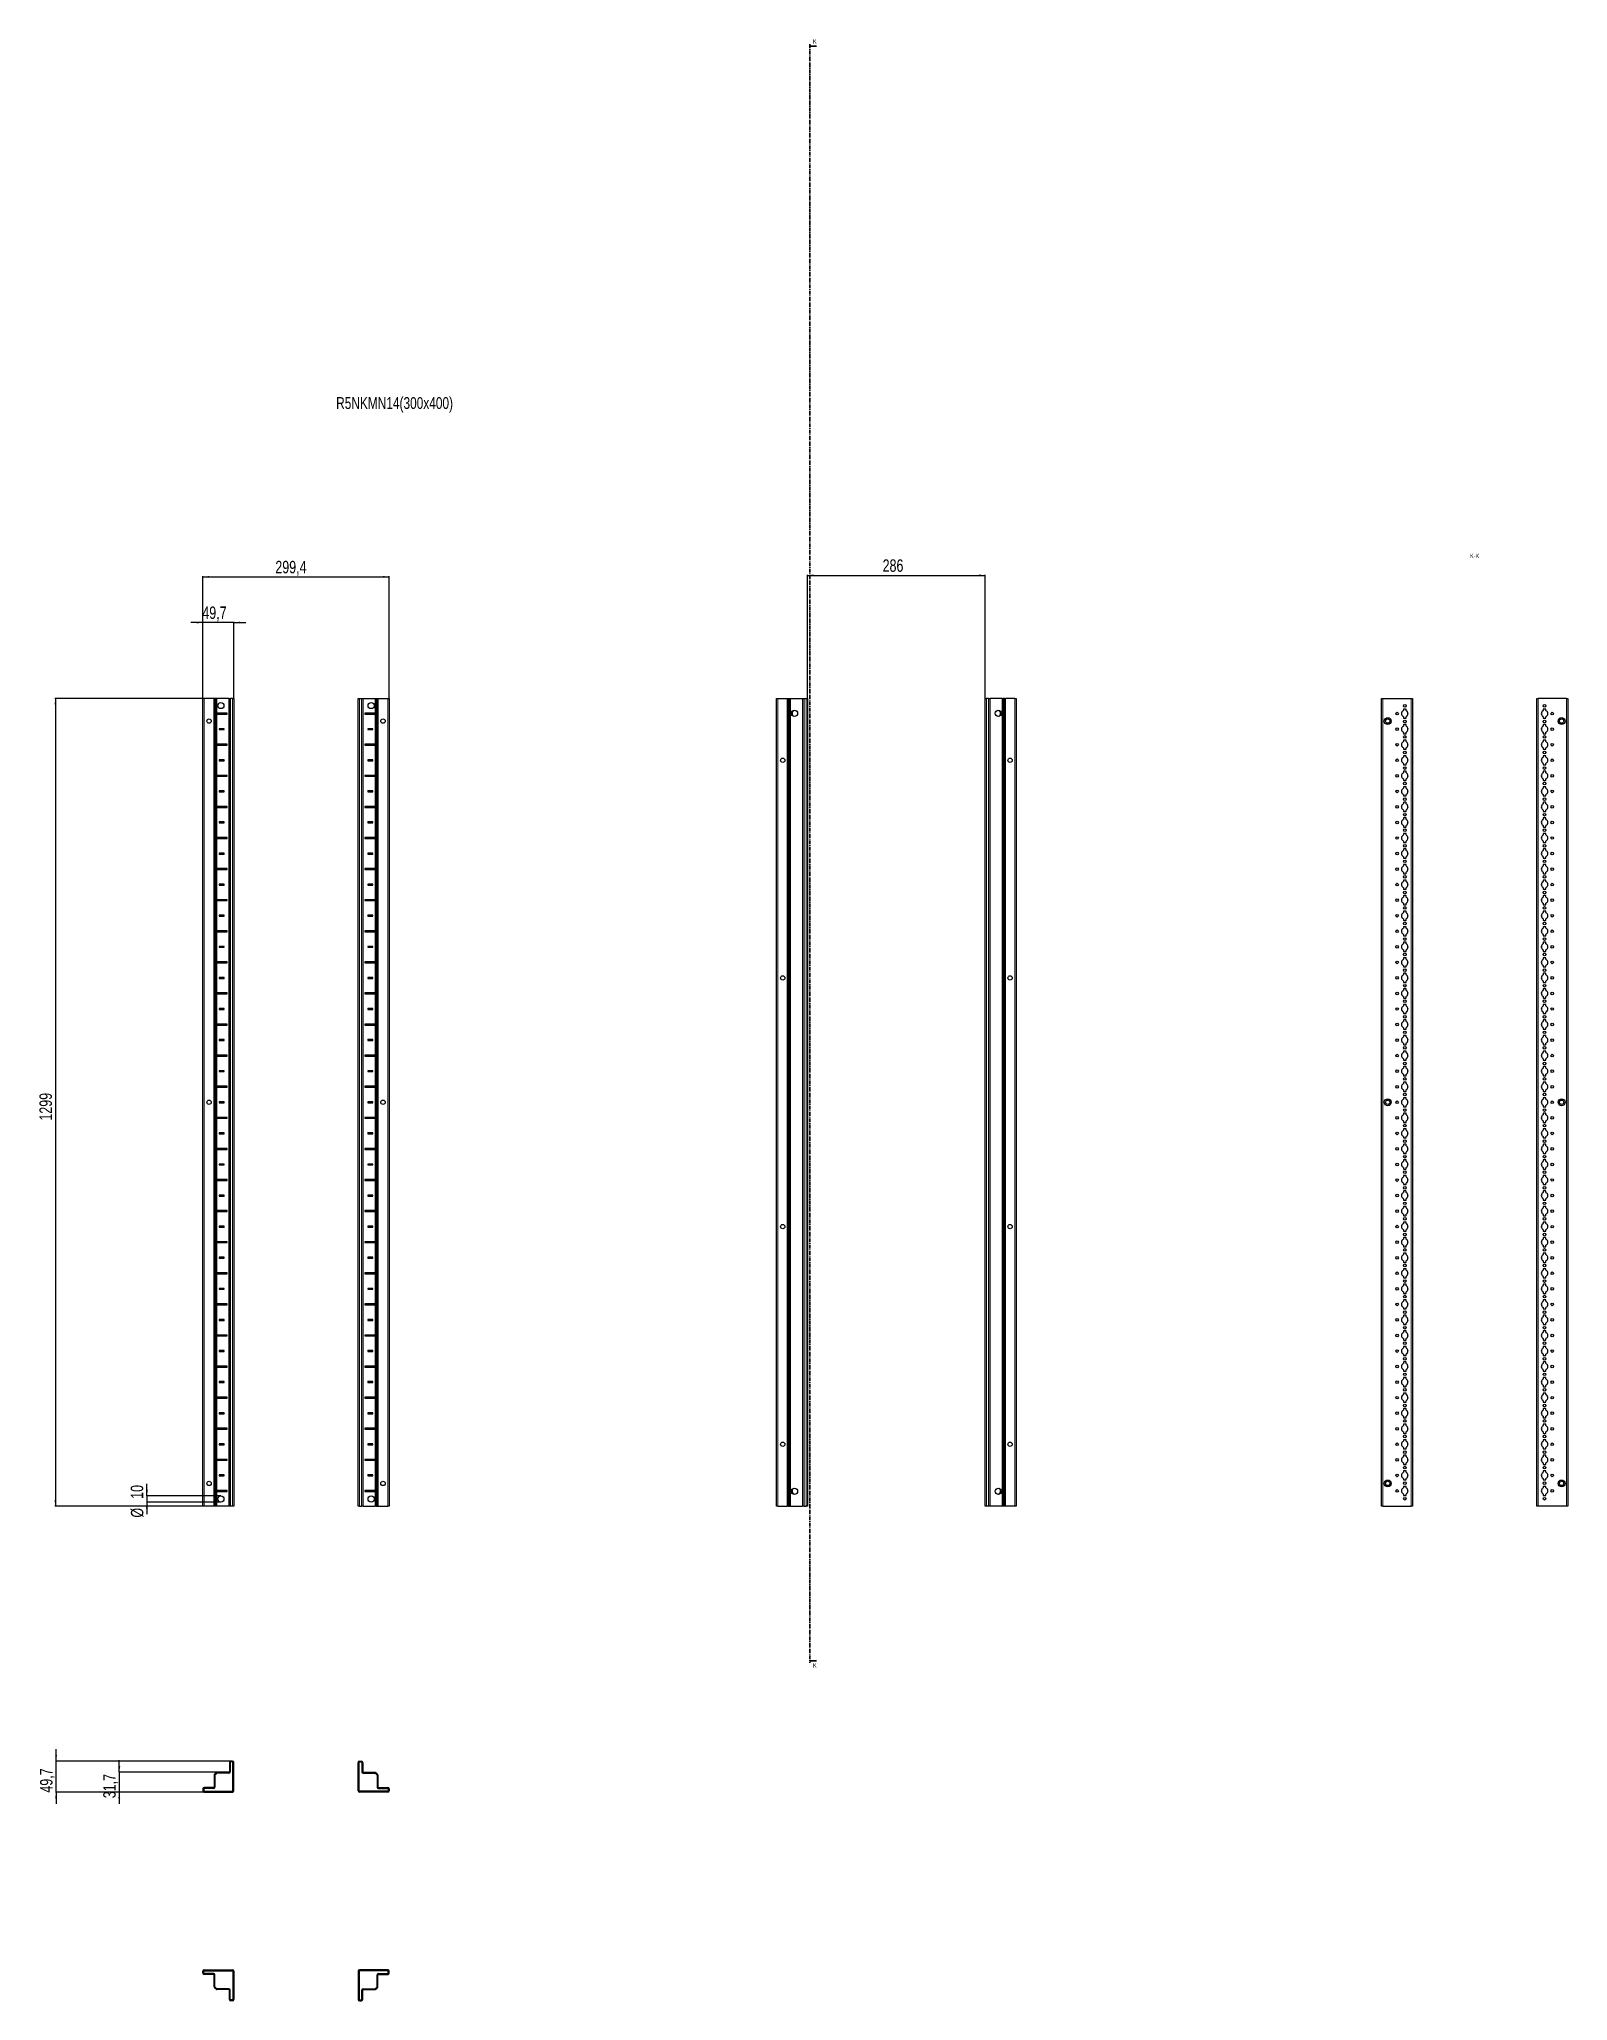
# Model space of a CAD drawing. Header units: millimetres. Extents: x -199 to 2259, y -1647 to 1507.
import ezdxf

# ---------------------------------------------------------------- set-up
doc = ezdxf.new("R2010")
doc.units = ezdxf.units.MM
doc.linetypes.add('CENTER', pattern=[10.16, 6.35, -1.27, 1.27, -1.27])
doc.layers.add('FORMAT', color=7, linetype='Continuous')
doc.styles.add('SLDTEXTSTYLE0', font='TXT', dxfattribs={"width": 0.75})
doc.dimstyles.new('SLDDIMSTYLE0', dxfattribs={"dimtxt": 20, "dimasz": 10, "dimexe": 0, "dimexo": 0.0625, "dimgap": 5, "dimtad": 2, "dimdec": 1, "dimrnd": 1e-09, "dimzin": 12, "dimdsep": 46, "dimtxsty": 'SLDTEXTSTYLE0', "dimsah": 1, "dimcen": 0.09, "dimadec": 0, "dimazin": 3, "dimtfac": 1, "dimtofl": 0, "dimtmove": 0, "dimatfit": 3, "dimfxl": 0, "dimfrac": 2, "dimtolj": 1, "dimtzin": 12, "dimarcsym": 0})
doc.dimstyles.new('SLDDIMSTYLE1', dxfattribs={"dimtxt": 20, "dimasz": 10, "dimexe": 0, "dimexo": 0.0625, "dimgap": 5, "dimtad": 2, "dimdec": 1, "dimrnd": 1e-09, "dimzin": 12, "dimdsep": 46, "dimtxsty": 'SLDTEXTSTYLE0', "dimsah": 1, "dimcen": 0.09, "dimadec": 0, "dimazin": 3, "dimtfac": 1, "dimtmove": 0, "dimatfit": 0, "dimfxl": 0, "dimfrac": 2, "dimtolj": 1, "dimtzin": 12, "dimarcsym": 0})

msp = doc.modelspace()

# ---------------------------------------------------------------- texts
at = {"color": 7, "linetype": 'Continuous', "char_height": 7, "attachment_point": 1, "style": 'SLDTEXTSTYLE0'}
for insert in [(1044.87, 1507.24), (1044.87, -1104.39)]:
    msp.add_mtext('K', dxfattribs=dict(at, insert=insert))
at = {"layer": 'FORMAT', "style": 'SLDTEXTSTYLE0'}
for s, insert, char_height, attachment_point in [('R5NKMN14(300x400)', (278.18, 931.72), 19.05, 1), ('K-K', (2108.85, 679.8), 7, 2)]:
    msp.add_mtext(s, dxfattribs=dict(at, insert=insert, char_height=char_height, attachment_point=attachment_point))

# ---------------------------------------------------------------- blocks, each defined once
blk = doc.blocks.new('_D')
at = {"layer": 'FORMAT'}
for p, q in [((86.4, 447.2), (-174.2, 447.2)), ((-173.2, 447.2), (-173.2, -851.8)), ((86.4, -851.8), (-174.2, -851.8))]:
    blk.add_line(p, q, dxfattribs=at)
for points in [[(-173.2, 447.2), (-174.7, 437.2), (-171.6, 437.2)], [(-173.2, -851.8), (-171.6, -841.8), (-174.7, -841.8)]]:
    blk.add_solid(points, dxfattribs=at)
at = {"layer": 'FORMAT', "insert": (-198.9, -231.8), "char_height": 20, "attachment_point": 1, "rotation": 90, "style": 'SLDTEXTSTYLE0'}
blk.add_mtext('1299', dxfattribs=at)
blk = doc.blocks.new('_D_1')
at = {"layer": 'FORMAT'}
for p, q in [((64, 447.2), (64, 643.6)), ((64, 642.6), (363.4, 642.6)), ((363.4, 447.2), (363.4, 643.6))]:
    blk.add_line(p, q, dxfattribs=at)
for points in [[(64, 642.6), (74, 641.1), (74, 644.2)], [(363.4, 642.6), (353.4, 644.2), (353.4, 641.1)]]:
    blk.add_solid(points, dxfattribs=at)
at = {"layer": 'FORMAT', "insert": (180.4, 668.4), "char_height": 20, "attachment_point": 1, "style": 'SLDTEXTSTYLE0'}
blk.add_mtext('299,4', dxfattribs=at)
blk = doc.blocks.new('_D_2')
at = {"layer": 'FORMAT'}
for p, q in [((64, 569.2), (44.7, 569.2)), ((64, 447.2), (64, 570.2)), ((113.7, 569.2), (64, 569.2)), ((113.7, 447.2), (113.7, 570.2)), ((113.7, 569.2), (132.9, 569.2))]:
    blk.add_line(p, q, dxfattribs=at)
for points in [[(64, 569.2), (54, 570.7), (54, 567.7)], [(113.7, 569.2), (123.7, 567.7), (123.7, 570.7)]]:
    blk.add_solid(points, dxfattribs=at)
at = {"layer": 'FORMAT', "insert": (63, 595), "char_height": 20, "attachment_point": 1, "style": 'SLDTEXTSTYLE0'}
blk.add_mtext('49,7', dxfattribs=at)
blk = doc.blocks.new('_D_3')
at = {"layer": 'FORMAT'}
for p, q in [((-26, -835.3), (-26, -816.1)), ((92.8, -835.3), (-27, -835.3)), ((92.8, -845.3), (-27, -845.3)), ((-26, -835.3), (-26, -845.3)), ((-26, -845.3), (-26, -864.5))]:
    blk.add_line(p, q, dxfattribs=at)
for points in [[(-26, -835.3), (-24.5, -825.3), (-27.6, -825.3)], [(-26, -845.3), (-27.6, -855.3), (-24.5, -855.3)]]:
    blk.add_solid(points, dxfattribs=at)
at = {"layer": 'FORMAT', "char_height": 20, "attachment_point": 1, "rotation": 90, "style": 'SLDTEXTSTYLE0'}
for s, insert in [('10', (-52.1, -840)), ('%%c', (-51.8, -870.2))]:
    blk.add_mtext(s, dxfattribs=dict(at, insert=insert))
blk = doc.blocks.new('_D_4')
at = {"layer": 'FORMAT'}
for p, q in [((1036, 447.2), (1036, 646)), ((1036, 645), (1322, 645)), ((1322, 447.2), (1322, 646))]:
    blk.add_line(p, q, dxfattribs=at)
for points in [[(1036, 645), (1046, 643.5), (1046, 646.5)], [(1322, 645), (1312, 646.5), (1312, 643.5)]]:
    blk.add_solid(points, dxfattribs=at)
at = {"layer": 'FORMAT', "insert": (1156.9, 670.8), "char_height": 20, "attachment_point": 1, "style": 'SLDTEXTSTYLE0'}
blk.add_mtext('286', dxfattribs=at)
blk = doc.blocks.new('_D_5')
at = {"layer": 'FORMAT'}
for p, q in [((-172.2, -1261.8), (-172.2, -1242.5)), ((108.5, -1261.8), (-173.2, -1261.8)), ((-172.2, -1311.5), (-172.2, -1261.8)), ((66, -1311.5), (-173.2, -1311.5)), ((-172.2, -1311.5), (-172.2, -1330.7))]:
    blk.add_line(p, q, dxfattribs=at)
for points in [[(-172.2, -1261.8), (-170.6, -1251.8), (-173.7, -1251.8)], [(-172.2, -1311.5), (-173.7, -1321.5), (-170.6, -1321.5)]]:
    blk.add_solid(points, dxfattribs=at)
at = {"layer": 'FORMAT', "insert": (-197.9, -1312.5), "char_height": 20, "attachment_point": 1, "rotation": 90, "style": 'SLDTEXTSTYLE0'}
blk.add_mtext('49,7', dxfattribs=at)
blk = doc.blocks.new('_D_6')
at = {"layer": 'FORMAT'}
for p, q in [((-70.5, -1279.8), (-70.5, -1260.5)), ((86.4, -1279.8), (-71.5, -1279.8)), ((-70.5, -1279.8), (-70.5, -1311.5)), ((66, -1311.5), (-71.5, -1311.5)), ((-70.5, -1311.5), (-70.5, -1330.7))]:
    blk.add_line(p, q, dxfattribs=at)
for points in [[(-70.5, -1279.8), (-69, -1269.8), (-72.1, -1269.8)], [(-70.5, -1311.5), (-72.1, -1321.5), (-69, -1321.5)]]:
    blk.add_solid(points, dxfattribs=at)
at = {"layer": 'FORMAT', "insert": (-96.3, -1321.5), "char_height": 20, "attachment_point": 1, "rotation": 90, "style": 'SLDTEXTSTYLE0'}
blk.add_mtext('31,7', dxfattribs=at)

# ---------------------------------------------------------------- dimensions: what is measured, and where the dimension line sits
at = {"layer": 'FORMAT'}
for base, p1, p2, dimstyle, picture, middle in [((363.38, 642.62), (63.98, 447.21), (363.38, 447.21), 'SLDDIMSTYLE0', '_D_1', (213.68, 642.62)), ((1322.02, 645), (1036.02, 447.21), (1322.02, 447.21), 'SLDDIMSTYLE0', '_D_4', (1179.02, 645)), ((63.98, 569.21), (113.68, 447.21), (63.98, 447.21), 'SLDDIMSTYLE1', '_D_2', (88.83, 569.21))]:
    dim = msp.add_linear_dim(base=base, p1=p1, p2=p2, dimstyle=dimstyle, dxfattribs=at)
    dim.commit()
    dim.dimension.update_dxf_attribs({"geometry": picture, "text_midpoint": middle, "dimtype": 160})
for base, p1, p2, dimstyle, picture, middle in [((-173.15, -851.79), (86.42, 447.21), (86.42, -851.79), 'SLDDIMSTYLE0', '_D', (-173.15, -202.29)), ((-172.17, -1261.77), (65.98, -1311.47), (108.48, -1261.77), 'SLDDIMSTYLE1', '_D_5', (-172.17, -1286.62)), ((-70.54, -1311.47), (86.42, -1279.77), (65.98, -1311.47), 'SLDDIMSTYLE1', '_D_6', (-70.54, -1295.62))]:
    dim = msp.add_linear_dim(base=base, p1=p1, p2=p2, angle=90, dimstyle=dimstyle, dxfattribs=at)
    dim.commit()
    dim.dimension.update_dxf_attribs({"geometry": picture, "text_midpoint": middle, "dimtype": 160})
dim = msp.add_linear_dim(base=(-26.02, -845.29), p1=(92.83, -835.29), p2=(92.83, -845.29), angle=90, text='%%c<>', dimstyle='SLDDIMSTYLE1', dxfattribs=at)
dim.commit()
dim.dimension.update_dxf_attribs({"geometry": '_D_3', "text_midpoint": (-26.02, -840.29), "dimtype": 160})

# ---------------------------------------------------------------- linework, layer by layer
at = {"color": 7, "linetype": 'CENTER', "lineweight": 35}
msp.add_line((1039.75, 1499.09), (1039.75, -1103.67), dxfattribs=at)
at = {"color": 7, "linetype": 'Continuous', "lineweight": 35}
for p, q in [((1050.39, 1496.09), (1039.75, 1496.09)), ((1050.39, -1100.67), (1039.75, -1100.67))]:
    msp.add_line(p, q, dxfattribs=at)
at = {"color": 7, "linetype": 'Continuous', "lineweight": 25}
for p, q in [((63.98, -851.79), (63.98, 447.21)), ((63.98, 447.21), (65.98, 447.21)), ((81.33, 447.21), (65.98, 447.21)), ((81.33, 447.21), (81.98, 447.21)), ((81.98, -851.79), (81.98, 447.21)), ((81.98, 447.21), (82.56, 447.21)), ((83.77, 447.21), (82.56, 447.21)), ((83.77, -851.79), (83.77, 447.21)), ((83.8, 447.21), (83.77, 447.21)), ((83.8, -851.79), (83.8, 447.21)), ((85.01, 447.21), (83.8, 447.21)), ((85.01, 447.21), (86.42, 447.21)), ((105.83, 447.21), (86.42, 447.21)), ((105.83, 447.21), (106.48, 447.21)), ((106.48, -851.79), (106.48, 447.21)), ((106.48, 447.21), (108.48, 447.21)), ((111.68, 447.21), (108.48, 447.21)), ((111.68, 447.21), (113.68, 447.21)), ((113.68, 447.21), (113.68, -851.79)), ((313.68, -851.79), (313.68, 447.21)), ((313.68, 447.21), (315.68, 447.21)), ((315.68, 447.21), (318.88, 447.21)), ((318.88, 447.21), (320.88, 447.21)), ((320.88, 447.21), (320.88, -851.79)), ((320.88, 447.21), (321.53, 447.21)), ((321.53, 447.21), (340.93, 447.21)), ((340.93, 447.21), (342.34, 447.21)), ((342.34, 447.21), (343.55, 447.21)), ((343.55, 447.21), (343.55, -851.79)), ((343.55, 447.21), (343.58, 447.21)), ((343.58, 447.21), (343.58, -851.79)), ((343.58, 447.21), (344.79, 447.21)), ((344.79, 447.21), (345.38, 447.21)), ((345.38, 447.21), (345.38, -851.79)), ((345.38, 447.21), (346.03, 447.21)), ((346.03, 447.21), (361.38, 447.21)), ((361.38, 447.21), (363.38, 447.21)), ((363.38, 447.21), (363.38, -851.79)), ((986.32, -851.79), (986.32, 447.21)), ((986.32, 447.21), (988.32, 447.21)), ((988.32, 447.21), (1003.67, 447.21)), ((1003.67, 447.21), (1004.32, 447.21)), ((1004.32, 423.46), (1004.32, 447.21)), ((1004.32, 447.21), (1004.9, 447.21)), ((1004.9, 447.21), (1006.11, 447.21)), ((1006.11, 447.21), (1006.11, -851.79)), ((1006.11, 447.21), (1006.14, 447.21)), ((1006.14, 447.21), (1006.14, -851.79)), ((1006.14, 447.21), (1007.35, 447.21)), ((1007.35, 447.21), (1008.76, 447.21)), ((1008.76, 447.21), (1028.17, 447.21)), ((1028.17, 447.21), (1028.82, 447.21)), ((1028.82, -851.79), (1028.82, 447.21)), ((1028.82, 447.21), (1030.82, 447.21)), ((1030.82, 447.21), (1034.02, 447.21)), ((1034.02, 447.21), (1036.02, 447.21)), ((1036.02, 447.21), (1036.02, -851.79)), ((1322.02, -851.79), (1322.02, 447.21)), ((1322.02, 447.21), (1324.02, 447.21)), ((1327.22, 447.21), (1324.02, 447.21)), ((1327.22, 447.21), (1329.22, 447.21)), ((1329.22, 447.21), (1329.22, -851.79)), ((1329.22, 447.21), (1329.87, 447.21)), ((1349.27, 447.21), (1329.87, 447.21)), ((1349.27, 447.21), (1350.68, 447.21)), ((1351.89, 447.21), (1350.68, 447.21)), ((1351.89, -851.79), (1351.89, 447.21)), ((1351.92, 447.21), (1351.89, 447.21)), ((1351.92, -851.79), (1351.92, 447.21)), ((1353.13, 447.21), (1351.92, 447.21)), ((1353.13, 447.21), (1353.72, 447.21)), ((1353.72, 447.21), (1353.72, 423.46)), ((1353.72, 447.21), (1354.37, 447.21)), ((1369.72, 447.21), (1354.37, 447.21)), ((1369.72, 447.21), (1371.72, 447.21)), ((1371.72, 447.21), (1371.72, -851.79)), ((1959.21, -851.79), (1959.21, 447.21)), ((1959.21, 447.21), (1961.21, 447.21)), ((1961.21, 447.21), (2006.91, 447.21)), ((2006.91, 447.21), (2008.91, 447.21)), ((2008.91, 447.21), (2008.91, -851.79)), ((2208.91, -851.79), (2208.91, 447.21)), ((2208.91, 447.21), (2210.91, 447.21)), ((2256.61, 447.21), (2210.91, 447.21)), ((2256.61, 447.21), (2258.61, 447.21)), ((2258.61, 447.21), (2258.61, -851.79)), ((85.93, 423.35), (85.93, 422.06)), ((86.58, 422.71), (85.93, 423.35)), ((86.58, 422.71), (85.93, 422.06)), ((102.83, 423.46), (86.42, 423.46)), ((86.42, 421.96), (102.83, 421.96)), ((102.08, 422.71), (86.58, 422.71)), ((102.08, 422.71), (102.83, 423.46)), ((102.08, 422.71), (102.83, 421.96)), ((102.83, 421.96), (102.83, 423.46)), ((340.93, 423.46), (324.53, 423.46)), ((324.53, 423.46), (324.53, 421.96)), ((325.28, 422.71), (324.53, 423.46)), ((325.28, 422.71), (324.53, 421.96)), ((324.53, 421.96), (340.93, 421.96)), ((325.28, 422.71), (340.78, 422.71)), ((340.78, 422.71), (341.42, 423.35)), ((340.78, 422.71), (341.42, 422.06)), ((341.42, 422.06), (341.42, 423.35)), ((1004.38, 423.35), (1004.32, 423.46)), ((1004.32, 423.46), (1004.32, 421.96)), ((1004.32, 421.96), (1004.38, 422.06)), ((1004.32, 373.46), (1004.32, 421.96)), ((1004.38, 422.06), (1004.38, 423.35)), ((1014.37, 427.73), (1014.37, 428.14)), ((1343.67, 428.14), (1343.67, 427.73)), ((1353.72, 423.46), (1353.66, 423.35)), ((1353.66, 423.35), (1353.66, 422.06)), ((1353.66, 422.06), (1353.72, 421.96)), ((1353.72, 421.96), (1353.72, 423.46)), ((1353.72, 421.96), (1353.72, 373.46)), ((1994.26, 429.61), (1994.26, 427.73)), ((1994.26, 417.68), (1994.26, 415.81)), ((1998.36, 430.11), (1994.76, 430.11)), ((1994.76, 415.31), (1998.36, 415.31)), ((1998.86, 427.73), (1998.86, 429.61)), ((1998.86, 415.81), (1998.86, 417.68)), ((2218.96, 429.61), (2218.96, 427.73)), ((2218.96, 417.68), (2218.96, 415.81)), ((2223.06, 430.11), (2219.46, 430.11)), ((2219.46, 415.31), (2223.06, 415.31)), ((2223.56, 427.73), (2223.56, 429.61)), ((2223.56, 415.81), (2223.56, 417.68)), ((98.33, 398.46), (90.33, 398.46)), ((90.33, 398.46), (90.33, 396.96)), ((91.08, 397.71), (90.33, 398.46)), ((91.08, 397.71), (90.33, 396.96)), ((90.33, 396.96), (98.33, 396.96)), ((97.58, 397.71), (91.08, 397.71)), ((97.58, 397.71), (98.33, 398.46)), ((97.58, 397.71), (98.33, 396.96)), ((98.33, 396.96), (98.33, 398.46)), ((329.78, 397.71), (329.03, 398.46)), ((329.03, 398.46), (329.03, 396.96)), ((337.03, 398.46), (329.03, 398.46)), ((329.78, 397.71), (329.03, 396.96)), ((329.03, 396.96), (337.03, 396.96)), ((329.78, 397.71), (336.28, 397.71)), ((336.28, 397.71), (337.03, 398.46)), ((336.28, 397.71), (337.03, 396.96)), ((337.03, 396.96), (337.03, 398.46)), ((1994.26, 404.61), (1994.26, 402.73)), ((1994.26, 392.68), (1994.26, 390.81)), ((1994.26, 379.61), (1994.26, 377.73)), ((1998.36, 405.11), (1994.76, 405.11)), ((1994.76, 390.31), (1998.36, 390.31)), ((1998.36, 380.11), (1994.76, 380.11)), ((1998.86, 402.73), (1998.86, 404.61)), ((1998.86, 390.81), (1998.86, 392.68)), ((1998.86, 377.73), (1998.86, 379.61)), ((2218.96, 404.61), (2218.96, 402.73)), ((2218.96, 392.68), (2218.96, 390.81)), ((2218.96, 379.61), (2218.96, 377.73)), ((2223.06, 405.11), (2219.46, 405.11)), ((2219.46, 390.31), (2223.06, 390.31)), ((2223.06, 380.11), (2219.46, 380.11)), ((2223.56, 402.73), (2223.56, 404.61)), ((2223.56, 390.81), (2223.56, 392.68)), ((2223.56, 377.73), (2223.56, 379.61)), ((85.93, 373.35), (85.93, 372.06)), ((86.58, 372.71), (85.93, 373.35)), ((86.58, 372.71), (85.93, 372.06)), ((102.83, 373.46), (86.42, 373.46)), ((86.42, 371.96), (102.83, 371.96)), ((102.08, 372.71), (86.58, 372.71)), ((98.33, 348.46), (90.33, 348.46)), ((90.33, 348.46), (90.33, 346.96)), ((91.08, 347.71), (90.33, 348.46)), ((91.08, 347.71), (90.33, 346.96)), ((97.58, 347.71), (91.08, 347.71)), ((97.58, 347.71), (98.33, 348.46)), ((97.58, 347.71), (98.33, 346.96)), ((98.33, 346.96), (98.33, 348.46)), ((102.08, 372.71), (102.83, 373.46)), ((102.08, 372.71), (102.83, 371.96)), ((102.83, 371.96), (102.83, 373.46)), ((325.28, 372.71), (324.53, 373.46)), ((324.53, 373.46), (324.53, 371.96)), ((340.93, 373.46), (324.53, 373.46)), ((325.28, 372.71), (324.53, 371.96)), ((324.53, 371.96), (340.93, 371.96)), ((325.28, 372.71), (340.78, 372.71)), ((329.78, 347.71), (329.03, 348.46)), ((337.03, 348.46), (329.03, 348.46)), ((329.03, 348.46), (329.03, 346.96)), ((329.78, 347.71), (329.03, 346.96)), ((329.78, 347.71), (336.28, 347.71)), ((336.28, 347.71), (337.03, 348.46)), ((336.28, 347.71), (337.03, 346.96)), ((337.03, 346.96), (337.03, 348.46)), ((340.78, 372.71), (341.42, 373.35)), ((340.78, 372.71), (341.42, 372.06)), ((341.42, 372.06), (341.42, 373.35)), ((1004.38, 373.35), (1004.32, 373.46)), ((1004.32, 373.46), (1004.32, 371.96)), ((1004.32, 371.96), (1004.38, 372.06)), ((1004.32, 323.46), (1004.32, 371.96)), ((1004.38, 372.06), (1004.38, 373.35)), ((1353.72, 373.46), (1353.66, 373.35)), ((1353.66, 373.35), (1353.66, 372.06)), ((1353.66, 372.06), (1353.72, 371.96)), ((1353.72, 371.96), (1353.72, 373.46)), ((1353.72, 371.96), (1353.72, 323.46)), ((1994.26, 367.68), (1994.26, 365.81)), ((1994.26, 354.61), (1994.26, 352.73)), ((1994.76, 365.31), (1998.36, 365.31)), ((1998.36, 355.11), (1994.76, 355.11)), ((1998.86, 365.81), (1998.86, 367.68)), ((1998.86, 352.73), (1998.86, 354.61)), ((2218.96, 367.68), (2218.96, 365.81)), ((2218.96, 354.61), (2218.96, 352.73)), ((2219.46, 365.31), (2223.06, 365.31)), ((2223.06, 355.11), (2219.46, 355.11)), ((2223.56, 365.81), (2223.56, 367.68)), ((2223.56, 352.73), (2223.56, 354.61)), ((85.93, 323.35), (85.93, 322.06)), ((86.58, 322.71), (85.93, 323.35)), ((86.58, 322.71), (85.93, 322.06)), ((102.83, 323.46), (86.42, 323.46)), ((86.42, 321.96), (102.83, 321.96)), ((102.08, 322.71), (86.58, 322.71)), ((90.33, 346.96), (98.33, 346.96)), ((102.08, 322.71), (102.83, 323.46)), ((102.08, 322.71), (102.83, 321.96)), ((102.83, 321.96), (102.83, 323.46)), ((325.28, 322.71), (324.53, 323.46)), ((340.93, 323.46), (324.53, 323.46)), ((324.53, 323.46), (324.53, 321.96)), ((325.28, 322.71), (324.53, 321.96)), ((324.53, 321.96), (340.93, 321.96)), ((325.28, 322.71), (340.78, 322.71)), ((329.03, 346.96), (337.03, 346.96)), ((340.78, 322.71), (341.42, 323.35)), ((340.78, 322.71), (341.42, 322.06)), ((341.42, 322.06), (341.42, 323.35)), ((1004.38, 323.35), (1004.32, 323.46)), ((1004.32, 323.46), (1004.32, 321.96)), ((1004.32, 321.96), (1004.38, 322.06)), ((1004.32, 273.46), (1004.32, 321.96)), ((1004.38, 322.06), (1004.38, 323.35)), ((1353.72, 323.46), (1353.66, 323.35)), ((1353.66, 323.35), (1353.66, 322.06)), ((1353.66, 322.06), (1353.72, 321.96)), ((1353.72, 321.96), (1353.72, 323.46)), ((1353.72, 321.96), (1353.72, 273.46)), ((1994.26, 342.68), (1994.26, 340.81)), ((1994.26, 329.61), (1994.26, 327.73)), ((1994.26, 317.68), (1994.26, 315.81)), ((1994.76, 340.31), (1998.36, 340.31)), ((1998.36, 330.11), (1994.76, 330.11)), ((1998.86, 340.81), (1998.86, 342.68)), ((1998.86, 327.73), (1998.86, 329.61)), ((1998.86, 315.81), (1998.86, 317.68)), ((2218.96, 342.68), (2218.96, 340.81)), ((2218.96, 329.61), (2218.96, 327.73)), ((2218.96, 317.68), (2218.96, 315.81)), ((2219.46, 340.31), (2223.06, 340.31)), ((2223.06, 330.11), (2219.46, 330.11)), ((2223.56, 340.81), (2223.56, 342.68)), ((2223.56, 327.73), (2223.56, 329.61)), ((2223.56, 315.81), (2223.56, 317.68)), ((98.33, 298.46), (90.33, 298.46)), ((90.33, 298.46), (90.33, 296.96)), ((91.08, 297.71), (90.33, 298.46)), ((91.08, 297.71), (90.33, 296.96)), ((90.33, 296.96), (98.33, 296.96)), ((97.58, 297.71), (91.08, 297.71)), ((97.58, 297.71), (98.33, 298.46)), ((97.58, 297.71), (98.33, 296.96)), ((98.33, 296.96), (98.33, 298.46)), ((329.78, 297.71), (329.03, 298.46)), ((337.03, 298.46), (329.03, 298.46)), ((329.03, 298.46), (329.03, 296.96)), ((329.78, 297.71), (329.03, 296.96)), ((329.03, 296.96), (337.03, 296.96)), ((329.78, 297.71), (336.28, 297.71)), ((336.28, 297.71), (337.03, 298.46)), ((336.28, 297.71), (337.03, 296.96)), ((337.03, 296.96), (337.03, 298.46)), ((1994.26, 304.61), (1994.26, 302.73)), ((1994.26, 292.68), (1994.26, 290.81)), ((1994.76, 315.31), (1998.36, 315.31)), ((1998.36, 305.11), (1994.76, 305.11)), ((1994.76, 290.31), (1998.36, 290.31)), ((1998.86, 302.73), (1998.86, 304.61)), ((1998.86, 290.81), (1998.86, 292.68)), ((2218.96, 304.61), (2218.96, 302.73)), ((2218.96, 292.68), (2218.96, 290.81)), ((2219.46, 315.31), (2223.06, 315.31)), ((2223.06, 305.11), (2219.46, 305.11)), ((2219.46, 290.31), (2223.06, 290.31)), ((2223.56, 302.73), (2223.56, 304.61)), ((2223.56, 290.81), (2223.56, 292.68)), ((85.93, 273.35), (85.93, 272.06)), ((86.58, 272.71), (85.93, 273.35)), ((86.58, 272.71), (85.93, 272.06)), ((102.83, 273.46), (86.42, 273.46)), ((86.42, 271.96), (102.83, 271.96)), ((102.08, 272.71), (86.58, 272.71)), ((102.08, 272.71), (102.83, 273.46)), ((102.08, 272.71), (102.83, 271.96)), ((102.83, 271.96), (102.83, 273.46)), ((325.28, 272.71), (324.53, 273.46)), ((324.53, 273.46), (324.53, 271.96)), ((340.93, 273.46), (324.53, 273.46)), ((325.28, 272.71), (324.53, 271.96)), ((324.53, 271.96), (340.93, 271.96)), ((325.28, 272.71), (340.78, 272.71)), ((340.78, 272.71), (341.42, 273.35)), ((340.78, 272.71), (341.42, 272.06)), ((341.42, 272.06), (341.42, 273.35)), ((1004.38, 273.35), (1004.32, 273.46)), ((1004.32, 273.46), (1004.32, 271.96)), ((1004.32, 271.96), (1004.38, 272.06)), ((1004.32, 223.46), (1004.32, 271.96)), ((1004.38, 272.06), (1004.38, 273.35)), ((1353.72, 273.46), (1353.66, 273.35)), ((1353.66, 273.35), (1353.66, 272.06)), ((1353.66, 272.06), (1353.72, 271.96)), ((1353.72, 271.96), (1353.72, 273.46)), ((1353.72, 271.96), (1353.72, 223.46)), ((1994.26, 279.61), (1994.26, 277.73)), ((1994.26, 267.68), (1994.26, 265.81)), ((1994.26, 254.61), (1994.26, 252.73)), ((1998.36, 280.11), (1994.76, 280.11)), ((1994.76, 265.31), (1998.36, 265.31)), ((1998.36, 255.11), (1994.76, 255.11)), ((1998.86, 277.73), (1998.86, 279.61)), ((1998.86, 265.81), (1998.86, 267.68)), ((1998.86, 252.73), (1998.86, 254.61)), ((2218.96, 279.61), (2218.96, 277.73)), ((2218.96, 267.68), (2218.96, 265.81)), ((2218.96, 254.61), (2218.96, 252.73)), ((2223.06, 280.11), (2219.46, 280.11)), ((2219.46, 265.31), (2223.06, 265.31)), ((2223.06, 255.11), (2219.46, 255.11)), ((2223.56, 277.73), (2223.56, 279.61)), ((2223.56, 265.81), (2223.56, 267.68)), ((2223.56, 252.73), (2223.56, 254.61)), ((85.93, 223.35), (85.93, 222.06)), ((86.58, 222.71), (85.93, 223.35)), ((86.58, 222.71), (85.93, 222.06)), ((102.83, 223.46), (86.42, 223.46)), ((86.42, 221.96), (102.83, 221.96)), ((102.08, 222.71), (86.58, 222.71)), ((98.33, 248.46), (90.33, 248.46)), ((90.33, 248.46), (90.33, 246.96)), ((91.08, 247.71), (90.33, 248.46)), ((91.08, 247.71), (90.33, 246.96)), ((90.33, 246.96), (98.33, 246.96)), ((97.58, 247.71), (91.08, 247.71)), ((97.58, 247.71), (98.33, 248.46)), ((97.58, 247.71), (98.33, 246.96)), ((98.33, 246.96), (98.33, 248.46)), ((102.08, 222.71), (102.83, 223.46)), ((102.08, 222.71), (102.83, 221.96)), ((102.83, 221.96), (102.83, 223.46)), ((340.93, 223.46), (324.53, 223.46)), ((324.53, 223.46), (324.53, 221.96)), ((325.28, 222.71), (324.53, 223.46)), ((325.28, 222.71), (324.53, 221.96)), ((324.53, 221.96), (340.93, 221.96)), ((325.28, 222.71), (340.78, 222.71)), ((337.03, 248.46), (329.03, 248.46)), ((329.03, 248.46), (329.03, 246.96)), ((329.78, 247.71), (329.03, 248.46)), ((329.78, 247.71), (329.03, 246.96)), ((329.03, 246.96), (337.03, 246.96)), ((329.78, 247.71), (336.28, 247.71)), ((336.28, 247.71), (337.03, 248.46)), ((336.28, 247.71), (337.03, 246.96)), ((337.03, 246.96), (337.03, 248.46)), ((340.78, 222.71), (341.42, 223.35)), ((340.78, 222.71), (341.42, 222.06)), ((341.42, 222.06), (341.42, 223.35)), ((1004.38, 223.35), (1004.32, 223.46)), ((1004.32, 223.46), (1004.32, 221.96)), ((1004.32, 221.96), (1004.38, 222.06)), ((1004.32, 173.46), (1004.32, 221.96)), ((1004.38, 222.06), (1004.38, 223.35)), ((1353.72, 223.46), (1353.66, 223.35)), ((1353.66, 223.35), (1353.66, 222.06)), ((1353.66, 222.06), (1353.72, 221.96)), ((1353.72, 221.96), (1353.72, 223.46)), ((1353.72, 221.96), (1353.72, 173.46)), ((1994.26, 242.68), (1994.26, 240.81)), ((1994.26, 229.61), (1994.26, 227.73)), ((1994.76, 240.31), (1998.36, 240.31)), ((1998.36, 230.11), (1994.76, 230.11)), ((1998.86, 240.81), (1998.86, 242.68)), ((1998.86, 227.73), (1998.86, 229.61)), ((2218.96, 242.68), (2218.96, 240.81)), ((2218.96, 229.61), (2218.96, 227.73)), ((2219.46, 240.31), (2223.06, 240.31)), ((2223.06, 230.11), (2219.46, 230.11)), ((2223.56, 240.81), (2223.56, 242.68)), ((2223.56, 227.73), (2223.56, 229.61)), ((98.33, 198.46), (90.33, 198.46)), ((90.33, 198.46), (90.33, 196.96)), ((91.08, 197.71), (90.33, 198.46)), ((91.08, 197.71), (90.33, 196.96)), ((90.33, 196.96), (98.33, 196.96)), ((97.58, 197.71), (91.08, 197.71)), ((97.58, 197.71), (98.33, 198.46)), ((97.58, 197.71), (98.33, 196.96)), ((98.33, 196.96), (98.33, 198.46)), ((337.03, 198.46), (329.03, 198.46)), ((329.03, 198.46), (329.03, 196.96)), ((329.78, 197.71), (329.03, 198.46)), ((329.78, 197.71), (329.03, 196.96)), ((329.03, 196.96), (337.03, 196.96)), ((329.78, 197.71), (336.28, 197.71)), ((336.28, 197.71), (337.03, 198.46)), ((336.28, 197.71), (337.03, 196.96)), ((337.03, 196.96), (337.03, 198.46)), ((1994.26, 217.68), (1994.26, 215.81)), ((1994.26, 204.61), (1994.26, 202.73)), ((1994.26, 192.68), (1994.26, 190.81)), ((1994.76, 215.31), (1998.36, 215.31)), ((1998.36, 205.11), (1994.76, 205.11)), ((1994.76, 190.31), (1998.36, 190.31)), ((1998.86, 215.81), (1998.86, 217.68)), ((1998.86, 202.73), (1998.86, 204.61)), ((1998.86, 190.81), (1998.86, 192.68)), ((2218.96, 217.68), (2218.96, 215.81)), ((2218.96, 204.61), (2218.96, 202.73)), ((2218.96, 192.68), (2218.96, 190.81)), ((2219.46, 215.31), (2223.06, 215.31)), ((2223.06, 205.11), (2219.46, 205.11)), ((2219.46, 190.31), (2223.06, 190.31)), ((2223.56, 215.81), (2223.56, 217.68)), ((2223.56, 202.73), (2223.56, 204.61)), ((2223.56, 190.81), (2223.56, 192.68)), ((85.93, 173.35), (85.93, 172.06)), ((86.58, 172.71), (85.93, 173.35)), ((86.58, 172.71), (85.93, 172.06)), ((102.83, 173.46), (86.42, 173.46)), ((86.42, 171.96), (102.83, 171.96)), ((102.08, 172.71), (86.58, 172.71)), ((102.08, 172.71), (102.83, 173.46)), ((102.08, 172.71), (102.83, 171.96)), ((102.83, 171.96), (102.83, 173.46)), ((340.93, 173.46), (324.53, 173.46)), ((324.53, 173.46), (324.53, 171.96)), ((325.28, 172.71), (324.53, 173.46)), ((325.28, 172.71), (324.53, 171.96)), ((324.53, 171.96), (340.93, 171.96)), ((325.28, 172.71), (340.78, 172.71)), ((340.78, 172.71), (341.42, 173.35)), ((340.78, 172.71), (341.42, 172.06)), ((341.42, 172.06), (341.42, 173.35)), ((1004.38, 173.35), (1004.32, 173.46)), ((1004.32, 173.46), (1004.32, 171.96)), ((1004.32, 171.96), (1004.38, 172.06)), ((1004.32, 123.46), (1004.32, 171.96)), ((1004.38, 172.06), (1004.38, 173.35)), ((1353.72, 173.46), (1353.66, 173.35)), ((1353.66, 173.35), (1353.66, 172.06)), ((1353.66, 172.06), (1353.72, 171.96)), ((1353.72, 171.96), (1353.72, 173.46)), ((1353.72, 171.96), (1353.72, 123.46)), ((1994.26, 179.61), (1994.26, 177.73)), ((1994.26, 167.68), (1994.26, 165.81)), ((1998.36, 180.11), (1994.76, 180.11)), ((1994.76, 165.31), (1998.36, 165.31)), ((1998.86, 177.73), (1998.86, 179.61)), ((1998.86, 165.81), (1998.86, 167.68)), ((2218.96, 179.61), (2218.96, 177.73)), ((2218.96, 167.68), (2218.96, 165.81)), ((2223.06, 180.11), (2219.46, 180.11)), ((2219.46, 165.31), (2223.06, 165.31)), ((2223.56, 177.73), (2223.56, 179.61)), ((2223.56, 165.81), (2223.56, 167.68)), ((98.33, 148.46), (90.33, 148.46)), ((90.33, 148.46), (90.33, 146.96)), ((91.08, 147.71), (90.33, 148.46)), ((91.08, 147.71), (90.33, 146.96)), ((90.33, 146.96), (98.33, 146.96)), ((97.58, 147.71), (91.08, 147.71)), ((97.58, 147.71), (98.33, 148.46)), ((97.58, 147.71), (98.33, 146.96)), ((98.33, 146.96), (98.33, 148.46)), ((337.03, 148.46), (329.03, 148.46)), ((329.03, 148.46), (329.03, 146.96)), ((329.78, 147.71), (329.03, 148.46)), ((329.78, 147.71), (329.03, 146.96)), ((329.03, 146.96), (337.03, 146.96)), ((329.78, 147.71), (336.28, 147.71)), ((336.28, 147.71), (337.03, 148.46)), ((336.28, 147.71), (337.03, 146.96)), ((337.03, 146.96), (337.03, 148.46)), ((1994.26, 154.61), (1994.26, 152.73)), ((1994.26, 142.68), (1994.26, 140.81)), ((1994.26, 129.61), (1994.26, 127.73)), ((1998.36, 155.11), (1994.76, 155.11)), ((1994.76, 140.31), (1998.36, 140.31)), ((1998.36, 130.11), (1994.76, 130.11)), ((1998.86, 152.73), (1998.86, 154.61)), ((1998.86, 140.81), (1998.86, 142.68)), ((1998.86, 127.73), (1998.86, 129.61)), ((2218.96, 154.61), (2218.96, 152.73)), ((2218.96, 142.68), (2218.96, 140.81)), ((2218.96, 129.61), (2218.96, 127.73)), ((2223.06, 155.11), (2219.46, 155.11)), ((2219.46, 140.31), (2223.06, 140.31)), ((2223.06, 130.11), (2219.46, 130.11)), ((2223.56, 152.73), (2223.56, 154.61)), ((2223.56, 140.81), (2223.56, 142.68)), ((2223.56, 127.73), (2223.56, 129.61)), ((85.93, 123.35), (85.93, 122.06)), ((86.58, 122.71), (85.93, 123.35)), ((86.58, 122.71), (85.93, 122.06)), ((102.83, 123.46), (86.42, 123.46)), ((86.42, 121.96), (102.83, 121.96)), ((102.08, 122.71), (86.58, 122.71)), ((98.33, 98.46), (90.33, 98.46)), ((90.33, 98.46), (90.33, 96.96)), ((91.08, 97.71), (90.33, 98.46)), ((91.08, 97.71), (90.33, 96.96)), ((90.33, 96.96), (98.33, 96.96)), ((97.58, 97.71), (91.08, 97.71)), ((97.58, 97.71), (98.33, 98.46)), ((97.58, 97.71), (98.33, 96.96)), ((98.33, 96.96), (98.33, 98.46)), ((102.08, 122.71), (102.83, 123.46)), ((102.08, 122.71), (102.83, 121.96)), ((102.83, 121.96), (102.83, 123.46)), ((340.93, 123.46), (324.53, 123.46)), ((324.53, 123.46), (324.53, 121.96)), ((325.28, 122.71), (324.53, 123.46)), ((325.28, 122.71), (324.53, 121.96)), ((324.53, 121.96), (340.93, 121.96)), ((325.28, 122.71), (340.78, 122.71)), ((337.03, 98.46), (329.03, 98.46)), ((329.03, 98.46), (329.03, 96.96)), ((329.78, 97.71), (329.03, 98.46)), ((329.78, 97.71), (329.03, 96.96)), ((329.03, 96.96), (337.03, 96.96)), ((329.78, 97.71), (336.28, 97.71)), ((336.28, 97.71), (337.03, 98.46)), ((336.28, 97.71), (337.03, 96.96)), ((337.03, 96.96), (337.03, 98.46)), ((340.78, 122.71), (341.42, 123.35)), ((340.78, 122.71), (341.42, 122.06)), ((341.42, 122.06), (341.42, 123.35)), ((1004.38, 123.35), (1004.32, 123.46)), ((1004.32, 123.46), (1004.32, 121.96)), ((1004.32, 121.96), (1004.38, 122.06)), ((1004.32, 73.46), (1004.32, 121.96)), ((1004.38, 122.06), (1004.38, 123.35)), ((1353.72, 123.46), (1353.66, 123.35)), ((1353.66, 123.35), (1353.66, 122.06)), ((1353.66, 122.06), (1353.72, 121.96)), ((1353.72, 121.96), (1353.72, 123.46)), ((1353.72, 121.96), (1353.72, 73.46)), ((1994.26, 117.68), (1994.26, 115.81)), ((1994.26, 104.61), (1994.26, 102.73)), ((1994.76, 115.31), (1998.36, 115.31)), ((1998.36, 105.11), (1994.76, 105.11)), ((1998.86, 115.81), (1998.86, 117.68)), ((1998.86, 102.73), (1998.86, 104.61)), ((2218.96, 117.68), (2218.96, 115.81)), ((2218.96, 104.61), (2218.96, 102.73)), ((2219.46, 115.31), (2223.06, 115.31)), ((2223.06, 105.11), (2219.46, 105.11)), ((2223.56, 115.81), (2223.56, 117.68)), ((2223.56, 102.73), (2223.56, 104.61)), ((85.93, 73.35), (85.93, 72.06)), ((86.58, 72.71), (85.93, 73.35)), ((86.58, 72.71), (85.93, 72.06)), ((102.83, 73.46), (86.42, 73.46)), ((86.42, 71.96), (102.83, 71.96)), ((102.08, 72.71), (86.58, 72.71)), ((102.08, 72.71), (102.83, 73.46)), ((102.08, 72.71), (102.83, 71.96)), ((102.83, 71.96), (102.83, 73.46)), ((340.93, 73.46), (324.53, 73.46)), ((324.53, 73.46), (324.53, 71.96)), ((325.28, 72.71), (324.53, 73.46)), ((325.28, 72.71), (324.53, 71.96)), ((324.53, 71.96), (340.93, 71.96)), ((325.28, 72.71), (340.78, 72.71)), ((340.78, 72.71), (341.42, 73.35)), ((340.78, 72.71), (341.42, 72.06)), ((341.42, 72.06), (341.42, 73.35)), ((1004.38, 73.35), (1004.32, 73.46)), ((1004.32, 73.46), (1004.32, 71.96)), ((1004.32, 71.96), (1004.38, 72.06)), ((1004.32, 23.46), (1004.32, 71.96)), ((1004.38, 72.06), (1004.38, 73.35)), ((1353.72, 73.46), (1353.66, 73.35)), ((1353.66, 73.35), (1353.66, 72.06)), ((1353.66, 72.06), (1353.72, 71.96)), ((1353.72, 71.96), (1353.72, 73.46)), ((1353.72, 71.96), (1353.72, 23.46)), ((1994.26, 92.68), (1994.26, 90.81)), ((1994.26, 79.61), (1994.26, 77.73)), ((1994.26, 67.68), (1994.26, 65.81)), ((1994.76, 90.31), (1998.36, 90.31)), ((1998.36, 80.11), (1994.76, 80.11)), ((1994.76, 65.31), (1998.36, 65.31)), ((1998.86, 90.81), (1998.86, 92.68)), ((1998.86, 77.73), (1998.86, 79.61)), ((1998.86, 65.81), (1998.86, 67.68)), ((2218.96, 92.68), (2218.96, 90.81)), ((2218.96, 79.61), (2218.96, 77.73)), ((2218.96, 67.68), (2218.96, 65.81)), ((2219.46, 90.31), (2223.06, 90.31)), ((2223.06, 80.11), (2219.46, 80.11)), ((2219.46, 65.31), (2223.06, 65.31)), ((2223.56, 90.81), (2223.56, 92.68)), ((2223.56, 77.73), (2223.56, 79.61)), ((2223.56, 65.81), (2223.56, 67.68)), ((98.33, 48.46), (90.33, 48.46)), ((90.33, 48.46), (90.33, 46.96)), ((91.08, 47.71), (90.33, 48.46)), ((91.08, 47.71), (90.33, 46.96)), ((90.33, 46.96), (98.33, 46.96)), ((97.58, 47.71), (91.08, 47.71)), ((97.58, 47.71), (98.33, 48.46)), ((97.58, 47.71), (98.33, 46.96)), ((98.33, 46.96), (98.33, 48.46)), ((337.03, 48.46), (329.03, 48.46)), ((329.03, 48.46), (329.03, 46.96)), ((329.78, 47.71), (329.03, 48.46)), ((329.78, 47.71), (329.03, 46.96)), ((329.03, 46.96), (337.03, 46.96)), ((329.78, 47.71), (336.28, 47.71)), ((336.28, 47.71), (337.03, 48.46)), ((336.28, 47.71), (337.03, 46.96)), ((337.03, 46.96), (337.03, 48.46)), ((1994.26, 54.61), (1994.26, 52.73)), ((1994.26, 42.68), (1994.26, 40.81)), ((1998.36, 55.11), (1994.76, 55.11)), ((1994.76, 40.31), (1998.36, 40.31)), ((1998.86, 52.73), (1998.86, 54.61)), ((1998.86, 40.81), (1998.86, 42.68)), ((2218.96, 54.61), (2218.96, 52.73)), ((2218.96, 42.68), (2218.96, 40.81)), ((2223.06, 55.11), (2219.46, 55.11)), ((2219.46, 40.31), (2223.06, 40.31)), ((2223.56, 52.73), (2223.56, 54.61)), ((2223.56, 40.81), (2223.56, 42.68)), ((85.93, 23.35), (85.93, 22.06)), ((86.58, 22.71), (85.93, 23.35)), ((86.58, 22.71), (85.93, 22.06)), ((102.83, 23.46), (86.42, 23.46)), ((86.42, 21.96), (102.83, 21.96)), ((102.08, 22.71), (86.58, 22.71)), ((102.08, 22.71), (102.83, 23.46)), ((102.08, 22.71), (102.83, 21.96)), ((102.83, 21.96), (102.83, 23.46)), ((340.93, 23.46), (324.53, 23.46)), ((324.53, 23.46), (324.53, 21.96)), ((325.28, 22.71), (324.53, 23.46)), ((325.28, 22.71), (324.53, 21.96)), ((324.53, 21.96), (340.93, 21.96)), ((325.28, 22.71), (340.78, 22.71)), ((340.78, 22.71), (341.42, 23.35)), ((340.78, 22.71), (341.42, 22.06)), ((341.42, 22.06), (341.42, 23.35)), ((1004.38, 23.35), (1004.32, 23.46)), ((1004.32, 23.46), (1004.32, 21.96)), ((1004.32, 21.96), (1004.38, 22.06)), ((1004.32, -26.54), (1004.32, 21.96)), ((1004.38, 22.06), (1004.38, 23.35)), ((1353.72, 23.46), (1353.66, 23.35)), ((1353.66, 23.35), (1353.66, 22.06)), ((1353.66, 22.06), (1353.72, 21.96)), ((1353.72, 21.96), (1353.72, 23.46)), ((1353.72, 21.96), (1353.72, -26.54)), ((1994.26, 29.61), (1994.26, 27.73)), ((1994.26, 17.68), (1994.26, 15.81)), ((1994.26, 4.61), (1994.26, 2.73)), ((1998.36, 30.11), (1994.76, 30.11)), ((1994.76, 15.31), (1998.36, 15.31)), ((1998.36, 5.11), (1994.76, 5.11)), ((1998.86, 27.73), (1998.86, 29.61)), ((1998.86, 15.81), (1998.86, 17.68)), ((1998.86, 2.73), (1998.86, 4.61)), ((2218.96, 29.61), (2218.96, 27.73)), ((2218.96, 17.68), (2218.96, 15.81)), ((2218.96, 4.61), (2218.96, 2.73)), ((2223.06, 30.11), (2219.46, 30.11)), ((2219.46, 15.31), (2223.06, 15.31)), ((2223.06, 5.11), (2219.46, 5.11)), ((2223.56, 27.73), (2223.56, 29.61)), ((2223.56, 15.81), (2223.56, 17.68)), ((2223.56, 2.73), (2223.56, 4.61)), ((85.93, -26.65), (85.93, -27.94)), ((86.58, -27.29), (85.93, -26.65)), ((86.58, -27.29), (85.93, -27.94)), ((102.83, -26.54), (86.42, -26.54)), ((86.42, -28.04), (102.83, -28.04)), ((102.08, -27.29), (86.58, -27.29)), ((98.33, -1.54), (90.33, -1.54)), ((90.33, -1.54), (90.33, -3.04)), ((91.08, -2.29), (90.33, -1.54)), ((91.08, -2.29), (90.33, -3.04)), ((90.33, -3.04), (98.33, -3.04)), ((97.58, -2.29), (91.08, -2.29)), ((97.58, -2.29), (98.33, -1.54)), ((97.58, -2.29), (98.33, -3.04)), ((98.33, -3.04), (98.33, -1.54)), ((102.08, -27.29), (102.83, -26.54)), ((102.08, -27.29), (102.83, -28.04)), ((102.83, -28.04), (102.83, -26.54)), ((340.93, -26.54), (324.53, -26.54)), ((324.53, -26.54), (324.53, -28.04)), ((325.28, -27.29), (324.53, -26.54)), ((325.28, -27.29), (324.53, -28.04)), ((324.53, -28.04), (340.93, -28.04)), ((325.28, -27.29), (340.78, -27.29)), ((337.03, -1.54), (329.03, -1.54)), ((329.03, -1.54), (329.03, -3.04)), ((329.78, -2.29), (329.03, -1.54)), ((329.78, -2.29), (329.03, -3.04)), ((329.03, -3.04), (337.03, -3.04)), ((329.78, -2.29), (336.28, -2.29)), ((336.28, -2.29), (337.03, -1.54)), ((336.28, -2.29), (337.03, -3.04)), ((337.03, -3.04), (337.03, -1.54)), ((340.78, -27.29), (341.42, -26.65)), ((340.78, -27.29), (341.42, -27.94)), ((341.42, -27.94), (341.42, -26.65)), ((1004.38, -26.65), (1004.32, -26.54)), ((1004.32, -26.54), (1004.32, -28.04)), ((1004.32, -28.04), (1004.38, -27.94)), ((1004.32, -76.54), (1004.32, -28.04)), ((1004.38, -27.94), (1004.38, -26.65)), ((1353.72, -26.54), (1353.66, -26.65)), ((1353.66, -26.65), (1353.66, -27.94)), ((1353.66, -27.94), (1353.72, -28.04)), ((1353.72, -28.04), (1353.72, -26.54)), ((1353.72, -28.04), (1353.72, -76.54)), ((1994.26, -7.32), (1994.26, -9.19)), ((1994.26, -20.39), (1994.26, -22.27)), ((1994.76, -9.69), (1998.36, -9.69)), ((1998.36, -19.89), (1994.76, -19.89)), ((1998.86, -9.19), (1998.86, -7.32)), ((1998.86, -22.27), (1998.86, -20.39)), ((2218.96, -7.32), (2218.96, -9.19)), ((2218.96, -20.39), (2218.96, -22.27)), ((2219.46, -9.69), (2223.06, -9.69)), ((2223.06, -19.89), (2219.46, -19.89)), ((2223.56, -9.19), (2223.56, -7.32)), ((2223.56, -22.27), (2223.56, -20.39)), ((98.33, -51.54), (90.33, -51.54)), ((90.33, -51.54), (90.33, -53.04)), ((91.08, -52.29), (90.33, -51.54)), ((91.08, -52.29), (90.33, -53.04)), ((90.33, -53.04), (98.33, -53.04)), ((97.58, -52.29), (91.08, -52.29)), ((97.58, -52.29), (98.33, -51.54)), ((97.58, -52.29), (98.33, -53.04)), ((98.33, -53.04), (98.33, -51.54)), ((337.03, -51.54), (329.03, -51.54)), ((329.03, -51.54), (329.03, -53.04)), ((329.78, -52.29), (329.03, -51.54)), ((329.78, -52.29), (329.03, -53.04)), ((329.03, -53.04), (337.03, -53.04)), ((329.78, -52.29), (336.28, -52.29)), ((336.28, -52.29), (337.03, -51.54)), ((336.28, -52.29), (337.03, -53.04)), ((337.03, -53.04), (337.03, -51.54)), ((1994.26, -32.32), (1994.26, -34.19)), ((1994.26, -45.39), (1994.26, -47.27)), ((1994.26, -57.32), (1994.26, -59.19)), ((1994.76, -34.69), (1998.36, -34.69)), ((1998.36, -44.89), (1994.76, -44.89)), ((1994.76, -59.69), (1998.36, -59.69)), ((1998.86, -34.19), (1998.86, -32.32)), ((1998.86, -47.27), (1998.86, -45.39)), ((1998.86, -59.19), (1998.86, -57.32)), ((2218.96, -32.32), (2218.96, -34.19)), ((2218.96, -45.39), (2218.96, -47.27)), ((2218.96, -57.32), (2218.96, -59.19)), ((2219.46, -34.69), (2223.06, -34.69)), ((2223.06, -44.89), (2219.46, -44.89)), ((2219.46, -59.69), (2223.06, -59.69)), ((2223.56, -34.19), (2223.56, -32.32)), ((2223.56, -47.27), (2223.56, -45.39)), ((2223.56, -59.19), (2223.56, -57.32)), ((85.93, -76.65), (85.93, -77.94)), ((86.58, -77.29), (85.93, -76.65)), ((86.58, -77.29), (85.93, -77.94)), ((102.83, -76.54), (86.42, -76.54)), ((86.42, -78.04), (102.83, -78.04)), ((102.08, -77.29), (86.58, -77.29)), ((102.08, -77.29), (102.83, -76.54)), ((102.08, -77.29), (102.83, -78.04)), ((102.83, -78.04), (102.83, -76.54)), ((340.93, -76.54), (324.53, -76.54)), ((324.53, -76.54), (324.53, -78.04)), ((325.28, -77.29), (324.53, -76.54)), ((325.28, -77.29), (324.53, -78.04)), ((324.53, -78.04), (340.93, -78.04)), ((325.28, -77.29), (340.78, -77.29)), ((340.78, -77.29), (341.42, -76.65)), ((340.78, -77.29), (341.42, -77.94)), ((341.42, -77.94), (341.42, -76.65)), ((1004.38, -76.65), (1004.32, -76.54)), ((1004.32, -76.54), (1004.32, -78.04)), ((1004.32, -78.04), (1004.38, -77.94)), ((1004.32, -126.54), (1004.32, -78.04)), ((1004.38, -77.94), (1004.38, -76.65)), ((1353.72, -76.54), (1353.66, -76.65)), ((1353.66, -76.65), (1353.66, -77.94)), ((1353.66, -77.94), (1353.72, -78.04)), ((1353.72, -78.04), (1353.72, -76.54)), ((1353.72, -78.04), (1353.72, -126.54)), ((1994.26, -70.39), (1994.26, -72.27)), ((1994.26, -82.32), (1994.26, -84.19)), ((1998.36, -69.89), (1994.76, -69.89)), ((1994.76, -84.69), (1998.36, -84.69)), ((1998.86, -72.27), (1998.86, -70.39)), ((1998.86, -84.19), (1998.86, -82.32)), ((2218.96, -70.39), (2218.96, -72.27)), ((2218.96, -82.32), (2218.96, -84.19)), ((2223.06, -69.89), (2219.46, -69.89)), ((2219.46, -84.69), (2223.06, -84.69)), ((2223.56, -72.27), (2223.56, -70.39)), ((2223.56, -84.19), (2223.56, -82.32)), ((98.33, -101.54), (90.33, -101.54)), ((90.33, -101.54), (90.33, -103.04)), ((91.08, -102.29), (90.33, -101.54)), ((91.08, -102.29), (90.33, -103.04)), ((90.33, -103.04), (98.33, -103.04)), ((97.58, -102.29), (91.08, -102.29)), ((97.58, -102.29), (98.33, -101.54)), ((97.58, -102.29), (98.33, -103.04)), ((98.33, -103.04), (98.33, -101.54)), ((337.03, -101.54), (329.03, -101.54)), ((329.03, -101.54), (329.03, -103.04)), ((329.78, -102.29), (329.03, -101.54)), ((329.78, -102.29), (329.03, -103.04)), ((329.03, -103.04), (337.03, -103.04)), ((329.78, -102.29), (336.28, -102.29)), ((336.28, -102.29), (337.03, -101.54)), ((336.28, -102.29), (337.03, -103.04)), ((337.03, -103.04), (337.03, -101.54)), ((1994.26, -95.39), (1994.26, -97.27)), ((1994.26, -107.32), (1994.26, -109.19)), ((1994.26, -120.39), (1994.26, -122.27)), ((1998.36, -94.89), (1994.76, -94.89)), ((1994.76, -109.69), (1998.36, -109.69)), ((1998.36, -119.89), (1994.76, -119.89)), ((1998.86, -97.27), (1998.86, -95.39)), ((1998.86, -109.19), (1998.86, -107.32)), ((1998.86, -122.27), (1998.86, -120.39)), ((2218.96, -95.39), (2218.96, -97.27)), ((2218.96, -107.32), (2218.96, -109.19)), ((2218.96, -120.39), (2218.96, -122.27)), ((2223.06, -94.89), (2219.46, -94.89)), ((2219.46, -109.69), (2223.06, -109.69)), ((2223.06, -119.89), (2219.46, -119.89)), ((2223.56, -97.27), (2223.56, -95.39)), ((2223.56, -109.19), (2223.56, -107.32)), ((2223.56, -122.27), (2223.56, -120.39)), ((85.93, -126.65), (85.93, -127.94)), ((86.58, -127.29), (85.93, -126.65)), ((86.58, -127.29), (85.93, -127.94)), ((102.83, -126.54), (86.42, -126.54)), ((86.42, -128.04), (102.83, -128.04)), ((102.08, -127.29), (86.58, -127.29)), ((98.33, -151.54), (90.33, -151.54)), ((90.33, -151.54), (90.33, -153.04)), ((91.08, -152.29), (90.33, -151.54)), ((91.08, -152.29), (90.33, -153.04)), ((90.33, -153.04), (98.33, -153.04)), ((97.58, -152.29), (91.08, -152.29)), ((97.58, -152.29), (98.33, -151.54)), ((97.58, -152.29), (98.33, -153.04)), ((98.33, -153.04), (98.33, -151.54)), ((102.08, -127.29), (102.83, -126.54)), ((102.08, -127.29), (102.83, -128.04)), ((102.83, -128.04), (102.83, -126.54)), ((340.93, -126.54), (324.53, -126.54)), ((324.53, -126.54), (324.53, -128.04)), ((325.28, -127.29), (324.53, -126.54)), ((325.28, -127.29), (324.53, -128.04)), ((324.53, -128.04), (340.93, -128.04)), ((325.28, -127.29), (340.78, -127.29)), ((337.03, -151.54), (329.03, -151.54)), ((329.03, -151.54), (329.03, -153.04)), ((329.78, -152.29), (329.03, -151.54)), ((329.78, -152.29), (329.03, -153.04)), ((329.03, -153.04), (337.03, -153.04)), ((329.78, -152.29), (336.28, -152.29)), ((336.28, -152.29), (337.03, -151.54)), ((336.28, -152.29), (337.03, -153.04)), ((337.03, -153.04), (337.03, -151.54)), ((340.78, -127.29), (341.42, -126.65)), ((340.78, -127.29), (341.42, -127.94)), ((341.42, -127.94), (341.42, -126.65)), ((1004.38, -126.65), (1004.32, -126.54)), ((1004.32, -126.54), (1004.32, -128.04)), ((1004.32, -128.04), (1004.38, -127.94)), ((1004.32, -176.54), (1004.32, -128.04)), ((1004.38, -127.94), (1004.38, -126.65)), ((1353.72, -126.54), (1353.66, -126.65)), ((1353.66, -126.65), (1353.66, -127.94)), ((1353.66, -127.94), (1353.72, -128.04)), ((1353.72, -128.04), (1353.72, -126.54)), ((1353.72, -128.04), (1353.72, -176.54)), ((1994.26, -132.32), (1994.26, -134.19)), ((1994.26, -145.39), (1994.26, -147.27)), ((1994.26, -157.32), (1994.26, -159.19)), ((1994.76, -134.69), (1998.36, -134.69)), ((1998.36, -144.89), (1994.76, -144.89)), ((1998.86, -134.19), (1998.86, -132.32)), ((1998.86, -147.27), (1998.86, -145.39)), ((1998.86, -159.19), (1998.86, -157.32)), ((2218.96, -132.32), (2218.96, -134.19)), ((2218.96, -145.39), (2218.96, -147.27)), ((2218.96, -157.32), (2218.96, -159.19)), ((2219.46, -134.69), (2223.06, -134.69)), ((2223.06, -144.89), (2219.46, -144.89)), ((2223.56, -134.19), (2223.56, -132.32)), ((2223.56, -147.27), (2223.56, -145.39)), ((2223.56, -159.19), (2223.56, -157.32)), ((85.93, -176.65), (85.93, -177.94)), ((86.58, -177.29), (85.93, -176.65)), ((86.58, -177.29), (85.93, -177.94)), ((102.83, -176.54), (86.42, -176.54)), ((86.42, -178.04), (102.83, -178.04)), ((102.08, -177.29), (86.58, -177.29)), ((102.08, -177.29), (102.83, -176.54)), ((102.08, -177.29), (102.83, -178.04)), ((102.83, -178.04), (102.83, -176.54)), ((340.93, -176.54), (324.53, -176.54)), ((324.53, -176.54), (324.53, -178.04)), ((325.28, -177.29), (324.53, -176.54)), ((325.28, -177.29), (324.53, -178.04)), ((324.53, -178.04), (340.93, -178.04)), ((325.28, -177.29), (340.78, -177.29)), ((340.78, -177.29), (341.42, -176.65)), ((340.78, -177.29), (341.42, -177.94)), ((341.42, -177.94), (341.42, -176.65)), ((1004.38, -176.65), (1004.32, -176.54)), ((1004.32, -176.54), (1004.32, -178.04)), ((1004.32, -178.04), (1004.38, -177.94)), ((1004.32, -226.54), (1004.32, -178.04)), ((1004.38, -177.94), (1004.38, -176.65)), ((1353.72, -176.54), (1353.66, -176.65)), ((1353.66, -176.65), (1353.66, -177.94)), ((1353.66, -177.94), (1353.72, -178.04)), ((1353.72, -178.04), (1353.72, -176.54)), ((1353.72, -178.04), (1353.72, -226.54)), ((1994.26, -170.39), (1994.26, -172.27)), ((1994.26, -182.32), (1994.26, -184.19)), ((1994.76, -159.69), (1998.36, -159.69)), ((1998.36, -169.89), (1994.76, -169.89)), ((1994.76, -184.69), (1998.36, -184.69)), ((1998.86, -172.27), (1998.86, -170.39)), ((1998.86, -184.19), (1998.86, -182.32)), ((2218.96, -170.39), (2218.96, -172.27)), ((2218.96, -182.32), (2218.96, -184.19)), ((2219.46, -159.69), (2223.06, -159.69)), ((2223.06, -169.89), (2219.46, -169.89)), ((2219.46, -184.69), (2223.06, -184.69)), ((2223.56, -172.27), (2223.56, -170.39)), ((2223.56, -184.19), (2223.56, -182.32)), ((98.33, -201.54), (90.33, -201.54)), ((90.33, -201.54), (90.33, -203.04)), ((91.08, -202.29), (90.33, -201.54)), ((91.08, -202.29), (90.33, -203.04)), ((90.33, -203.04), (98.33, -203.04)), ((97.58, -202.29), (91.08, -202.29)), ((97.58, -202.29), (98.33, -201.54)), ((97.58, -202.29), (98.33, -203.04)), ((98.33, -203.04), (98.33, -201.54)), ((337.03, -201.54), (329.03, -201.54)), ((329.03, -201.54), (329.03, -203.04)), ((329.78, -202.29), (329.03, -201.54)), ((329.78, -202.29), (329.03, -203.04)), ((329.03, -203.04), (337.03, -203.04)), ((329.78, -202.29), (336.28, -202.29)), ((336.28, -202.29), (337.03, -201.54)), ((336.28, -202.29), (337.03, -203.04)), ((337.03, -203.04), (337.03, -201.54)), ((1994.26, -195.39), (1994.26, -197.27)), ((1994.26, -207.32), (1994.26, -209.19)), ((1994.26, -220.39), (1994.26, -222.27)), ((1998.36, -194.89), (1994.76, -194.89)), ((1994.76, -209.69), (1998.36, -209.69)), ((1998.36, -219.89), (1994.76, -219.89)), ((1998.86, -197.27), (1998.86, -195.39)), ((1998.86, -209.19), (1998.86, -207.32)), ((1998.86, -222.27), (1998.86, -220.39)), ((2218.96, -195.39), (2218.96, -197.27)), ((2218.96, -207.32), (2218.96, -209.19)), ((2218.96, -220.39), (2218.96, -222.27)), ((2223.06, -194.89), (2219.46, -194.89)), ((2219.46, -209.69), (2223.06, -209.69)), ((2223.06, -219.89), (2219.46, -219.89)), ((2223.56, -197.27), (2223.56, -195.39)), ((2223.56, -209.19), (2223.56, -207.32)), ((2223.56, -222.27), (2223.56, -220.39)), ((85.93, -226.65), (85.93, -227.94)), ((86.58, -227.29), (85.93, -226.65)), ((86.58, -227.29), (85.93, -227.94)), ((102.83, -226.54), (86.42, -226.54)), ((86.42, -228.04), (102.83, -228.04)), ((102.08, -227.29), (86.58, -227.29)), ((98.33, -251.54), (90.33, -251.54)), ((90.33, -251.54), (90.33, -253.04)), ((91.08, -252.29), (90.33, -251.54)), ((91.08, -252.29), (90.33, -253.04)), ((97.58, -252.29), (91.08, -252.29)), ((97.58, -252.29), (98.33, -251.54)), ((97.58, -252.29), (98.33, -253.04)), ((98.33, -253.04), (98.33, -251.54)), ((102.08, -227.29), (102.83, -226.54)), ((102.08, -227.29), (102.83, -228.04)), ((102.83, -228.04), (102.83, -226.54)), ((340.93, -226.54), (324.53, -226.54)), ((324.53, -226.54), (324.53, -228.04)), ((325.28, -227.29), (324.53, -226.54)), ((325.28, -227.29), (324.53, -228.04)), ((324.53, -228.04), (340.93, -228.04)), ((325.28, -227.29), (340.78, -227.29)), ((337.03, -251.54), (329.03, -251.54)), ((329.03, -251.54), (329.03, -253.04)), ((329.78, -252.29), (329.03, -251.54)), ((329.78, -252.29), (329.03, -253.04)), ((329.78, -252.29), (336.28, -252.29)), ((336.28, -252.29), (337.03, -251.54)), ((336.28, -252.29), (337.03, -253.04)), ((337.03, -253.04), (337.03, -251.54)), ((340.78, -227.29), (341.42, -226.65)), ((340.78, -227.29), (341.42, -227.94)), ((341.42, -227.94), (341.42, -226.65)), ((1004.38, -226.65), (1004.32, -226.54)), ((1004.32, -226.54), (1004.32, -228.04)), ((1004.32, -228.04), (1004.38, -227.94)), ((1004.32, -276.54), (1004.32, -228.04)), ((1004.38, -227.94), (1004.38, -226.65)), ((1353.72, -226.54), (1353.66, -226.65)), ((1353.66, -226.65), (1353.66, -227.94)), ((1353.66, -227.94), (1353.72, -228.04)), ((1353.72, -228.04), (1353.72, -226.54)), ((1353.72, -228.04), (1353.72, -276.54)), ((1994.26, -232.32), (1994.26, -234.19)), ((1994.26, -245.39), (1994.26, -247.27)), ((1994.76, -234.69), (1998.36, -234.69)), ((1998.36, -244.89), (1994.76, -244.89)), ((1998.86, -234.19), (1998.86, -232.32)), ((1998.86, -247.27), (1998.86, -245.39)), ((2218.96, -232.32), (2218.96, -234.19)), ((2218.96, -245.39), (2218.96, -247.27)), ((2219.46, -234.69), (2223.06, -234.69)), ((2223.06, -244.89), (2219.46, -244.89)), ((2223.56, -234.19), (2223.56, -232.32)), ((2223.56, -247.27), (2223.56, -245.39)), ((85.93, -276.65), (85.93, -277.94)), ((86.58, -277.29), (85.93, -276.65)), ((86.58, -277.29), (85.93, -277.94)), ((102.83, -276.54), (86.42, -276.54)), ((86.42, -278.04), (102.83, -278.04)), ((102.08, -277.29), (86.58, -277.29)), ((90.33, -253.04), (98.33, -253.04)), ((102.08, -277.29), (102.83, -276.54)), ((102.08, -277.29), (102.83, -278.04)), ((102.83, -278.04), (102.83, -276.54)), ((340.93, -276.54), (324.53, -276.54)), ((324.53, -276.54), (324.53, -278.04)), ((325.28, -277.29), (324.53, -276.54)), ((325.28, -277.29), (324.53, -278.04)), ((324.53, -278.04), (340.93, -278.04)), ((325.28, -277.29), (340.78, -277.29)), ((329.03, -253.04), (337.03, -253.04)), ((340.78, -277.29), (341.42, -276.65)), ((340.78, -277.29), (341.42, -277.94)), ((341.42, -277.94), (341.42, -276.65)), ((1004.38, -276.65), (1004.32, -276.54)), ((1004.32, -276.54), (1004.32, -278.04)), ((1004.32, -278.04), (1004.38, -277.94)), ((1004.32, -326.54), (1004.32, -278.04)), ((1004.38, -277.94), (1004.38, -276.65)), ((1353.72, -276.54), (1353.66, -276.65)), ((1353.66, -276.65), (1353.66, -277.94)), ((1353.66, -277.94), (1353.72, -278.04)), ((1353.72, -278.04), (1353.72, -276.54)), ((1353.72, -278.04), (1353.72, -326.54)), ((1994.26, -257.32), (1994.26, -259.19)), ((1994.26, -270.39), (1994.26, -272.27)), ((1994.26, -282.32), (1994.26, -284.19)), ((1994.76, -259.69), (1998.36, -259.69)), ((1998.36, -269.89), (1994.76, -269.89)), ((1998.86, -259.19), (1998.86, -257.32)), ((1998.86, -272.27), (1998.86, -270.39)), ((1998.86, -284.19), (1998.86, -282.32)), ((2218.96, -257.32), (2218.96, -259.19)), ((2218.96, -270.39), (2218.96, -272.27)), ((2218.96, -282.32), (2218.96, -284.19)), ((2219.46, -259.69), (2223.06, -259.69)), ((2223.06, -269.89), (2219.46, -269.89)), ((2223.56, -259.19), (2223.56, -257.32)), ((2223.56, -272.27), (2223.56, -270.39)), ((2223.56, -284.19), (2223.56, -282.32)), ((98.33, -301.54), (90.33, -301.54)), ((90.33, -301.54), (90.33, -303.04)), ((91.08, -302.29), (90.33, -301.54)), ((91.08, -302.29), (90.33, -303.04)), ((90.33, -303.04), (98.33, -303.04)), ((97.58, -302.29), (91.08, -302.29)), ((97.58, -302.29), (98.33, -301.54)), ((97.58, -302.29), (98.33, -303.04)), ((98.33, -303.04), (98.33, -301.54)), ((337.03, -301.54), (329.03, -301.54)), ((329.03, -301.54), (329.03, -303.04)), ((329.78, -302.29), (329.03, -301.54)), ((329.78, -302.29), (329.03, -303.04)), ((329.03, -303.04), (337.03, -303.04)), ((329.78, -302.29), (336.28, -302.29)), ((336.28, -302.29), (337.03, -301.54)), ((336.28, -302.29), (337.03, -303.04)), ((337.03, -303.04), (337.03, -301.54)), ((1994.26, -295.39), (1994.26, -297.27)), ((1994.26, -307.32), (1994.26, -309.19)), ((1994.76, -284.69), (1998.36, -284.69)), ((1998.36, -294.89), (1994.76, -294.89)), ((1994.76, -309.69), (1998.36, -309.69)), ((1998.86, -297.27), (1998.86, -295.39)), ((1998.86, -309.19), (1998.86, -307.32)), ((2218.96, -295.39), (2218.96, -297.27)), ((2218.96, -307.32), (2218.96, -309.19)), ((2219.46, -284.69), (2223.06, -284.69)), ((2223.06, -294.89), (2219.46, -294.89)), ((2219.46, -309.69), (2223.06, -309.69)), ((2223.56, -297.27), (2223.56, -295.39)), ((2223.56, -309.19), (2223.56, -307.32)), ((85.93, -326.65), (85.93, -327.94)), ((86.58, -327.29), (85.93, -326.65)), ((86.58, -327.29), (85.93, -327.94)), ((102.83, -326.54), (86.42, -326.54)), ((86.42, -328.04), (102.83, -328.04)), ((102.08, -327.29), (86.58, -327.29)), ((102.08, -327.29), (102.83, -326.54)), ((102.08, -327.29), (102.83, -328.04)), ((102.83, -328.04), (102.83, -326.54)), ((340.93, -326.54), (324.53, -326.54)), ((324.53, -326.54), (324.53, -328.04)), ((325.28, -327.29), (324.53, -326.54)), ((325.28, -327.29), (324.53, -328.04)), ((324.53, -328.04), (340.93, -328.04)), ((325.28, -327.29), (340.78, -327.29)), ((340.78, -327.29), (341.42, -326.65)), ((340.78, -327.29), (341.42, -327.94)), ((341.42, -327.94), (341.42, -326.65)), ((1004.38, -326.65), (1004.32, -326.54)), ((1004.32, -326.54), (1004.32, -328.04)), ((1004.32, -328.04), (1004.38, -327.94)), ((1004.32, -376.54), (1004.32, -328.04)), ((1004.38, -327.94), (1004.38, -326.65)), ((1353.72, -326.54), (1353.66, -326.65)), ((1353.66, -326.65), (1353.66, -327.94)), ((1353.66, -327.94), (1353.72, -328.04)), ((1353.72, -328.04), (1353.72, -326.54)), ((1353.72, -328.04), (1353.72, -376.54)), ((1994.26, -320.39), (1994.26, -322.27)), ((1994.26, -332.32), (1994.26, -334.19)), ((1994.26, -345.39), (1994.26, -347.27)), ((1998.36, -319.89), (1994.76, -319.89)), ((1994.76, -334.69), (1998.36, -334.69)), ((1998.36, -344.89), (1994.76, -344.89)), ((1998.86, -322.27), (1998.86, -320.39)), ((1998.86, -334.19), (1998.86, -332.32)), ((1998.86, -347.27), (1998.86, -345.39)), ((2218.96, -320.39), (2218.96, -322.27)), ((2218.96, -332.32), (2218.96, -334.19)), ((2218.96, -345.39), (2218.96, -347.27)), ((2223.06, -319.89), (2219.46, -319.89)), ((2219.46, -334.69), (2223.06, -334.69)), ((2223.06, -344.89), (2219.46, -344.89)), ((2223.56, -322.27), (2223.56, -320.39)), ((2223.56, -334.19), (2223.56, -332.32)), ((2223.56, -347.27), (2223.56, -345.39)), ((85.93, -376.65), (85.93, -377.94)), ((86.58, -377.29), (85.93, -376.65)), ((86.58, -377.29), (85.93, -377.94)), ((102.83, -376.54), (86.42, -376.54)), ((86.42, -378.04), (102.83, -378.04)), ((102.08, -377.29), (86.58, -377.29)), ((98.33, -351.54), (90.33, -351.54)), ((90.33, -351.54), (90.33, -353.04)), ((91.08, -352.29), (90.33, -351.54)), ((91.08, -352.29), (90.33, -353.04)), ((90.33, -353.04), (98.33, -353.04)), ((97.58, -352.29), (91.08, -352.29)), ((97.58, -352.29), (98.33, -351.54)), ((97.58, -352.29), (98.33, -353.04)), ((98.33, -353.04), (98.33, -351.54)), ((102.08, -377.29), (102.83, -376.54)), ((102.08, -377.29), (102.83, -378.04)), ((102.83, -378.04), (102.83, -376.54)), ((340.93, -376.54), (324.53, -376.54)), ((324.53, -376.54), (324.53, -378.04)), ((325.28, -377.29), (324.53, -376.54)), ((325.28, -377.29), (324.53, -378.04)), ((324.53, -378.04), (340.93, -378.04)), ((325.28, -377.29), (340.78, -377.29)), ((337.03, -351.54), (329.03, -351.54)), ((329.03, -351.54), (329.03, -353.04)), ((329.78, -352.29), (329.03, -351.54)), ((329.78, -352.29), (329.03, -353.04)), ((329.03, -353.04), (337.03, -353.04)), ((329.78, -352.29), (336.28, -352.29)), ((336.28, -352.29), (337.03, -351.54)), ((336.28, -352.29), (337.03, -353.04)), ((337.03, -353.04), (337.03, -351.54)), ((340.78, -377.29), (341.42, -376.65)), ((340.78, -377.29), (341.42, -377.94)), ((341.42, -377.94), (341.42, -376.65)), ((1004.38, -376.65), (1004.32, -376.54)), ((1004.32, -376.54), (1004.32, -378.04)), ((1004.32, -378.04), (1004.38, -377.94)), ((1004.32, -426.54), (1004.32, -378.04)), ((1004.38, -377.94), (1004.38, -376.65)), ((1353.72, -376.54), (1353.66, -376.65)), ((1353.66, -376.65), (1353.66, -377.94)), ((1353.66, -377.94), (1353.72, -378.04)), ((1353.72, -378.04), (1353.72, -376.54)), ((1353.72, -378.04), (1353.72, -426.54)), ((1994.26, -357.32), (1994.26, -359.19)), ((1994.26, -370.39), (1994.26, -372.27)), ((1994.76, -359.69), (1998.36, -359.69)), ((1998.36, -369.89), (1994.76, -369.89)), ((1998.86, -359.19), (1998.86, -357.32)), ((1998.86, -372.27), (1998.86, -370.39)), ((2218.96, -357.32), (2218.96, -359.19)), ((2218.96, -370.39), (2218.96, -372.27)), ((2219.46, -359.69), (2223.06, -359.69)), ((2223.06, -369.89), (2219.46, -369.89)), ((2223.56, -359.19), (2223.56, -357.32)), ((2223.56, -372.27), (2223.56, -370.39)), ((98.33, -401.54), (90.33, -401.54)), ((90.33, -401.54), (90.33, -403.04)), ((91.08, -402.29), (90.33, -401.54)), ((91.08, -402.29), (90.33, -403.04)), ((90.33, -403.04), (98.33, -403.04)), ((97.58, -402.29), (91.08, -402.29)), ((97.58, -402.29), (98.33, -401.54)), ((97.58, -402.29), (98.33, -403.04)), ((98.33, -403.04), (98.33, -401.54)), ((337.03, -401.54), (329.03, -401.54)), ((329.03, -401.54), (329.03, -403.04)), ((329.78, -402.29), (329.03, -401.54)), ((329.78, -402.29), (329.03, -403.04)), ((329.03, -403.04), (337.03, -403.04)), ((329.78, -402.29), (336.28, -402.29)), ((336.28, -402.29), (337.03, -401.54)), ((336.28, -402.29), (337.03, -403.04)), ((337.03, -403.04), (337.03, -401.54)), ((1994.26, -382.32), (1994.26, -384.19)), ((1994.26, -395.39), (1994.26, -397.27)), ((1994.26, -407.32), (1994.26, -409.19)), ((1994.76, -384.69), (1998.36, -384.69)), ((1998.36, -394.89), (1994.76, -394.89)), ((1994.76, -409.69), (1998.36, -409.69)), ((1998.86, -384.19), (1998.86, -382.32)), ((1998.86, -397.27), (1998.86, -395.39)), ((1998.86, -409.19), (1998.86, -407.32)), ((2218.96, -382.32), (2218.96, -384.19)), ((2218.96, -395.39), (2218.96, -397.27)), ((2218.96, -407.32), (2218.96, -409.19)), ((2219.46, -384.69), (2223.06, -384.69)), ((2223.06, -394.89), (2219.46, -394.89)), ((2219.46, -409.69), (2223.06, -409.69)), ((2223.56, -384.19), (2223.56, -382.32)), ((2223.56, -397.27), (2223.56, -395.39)), ((2223.56, -409.19), (2223.56, -407.32)), ((85.93, -426.65), (85.93, -427.94)), ((86.58, -427.29), (85.93, -426.65)), ((86.58, -427.29), (85.93, -427.94)), ((102.83, -426.54), (86.42, -426.54)), ((86.42, -428.04), (102.83, -428.04)), ((102.08, -427.29), (86.58, -427.29)), ((102.08, -427.29), (102.83, -426.54)), ((102.08, -427.29), (102.83, -428.04)), ((102.83, -428.04), (102.83, -426.54)), ((340.93, -426.54), (324.53, -426.54)), ((324.53, -426.54), (324.53, -428.04)), ((325.28, -427.29), (324.53, -426.54)), ((325.28, -427.29), (324.53, -428.04)), ((324.53, -428.04), (340.93, -428.04)), ((325.28, -427.29), (340.78, -427.29)), ((340.78, -427.29), (341.42, -426.65)), ((340.78, -427.29), (341.42, -427.94)), ((341.42, -427.94), (341.42, -426.65)), ((1004.38, -426.65), (1004.32, -426.54)), ((1004.32, -426.54), (1004.32, -428.04)), ((1004.32, -428.04), (1004.38, -427.94)), ((1004.32, -476.54), (1004.32, -428.04)), ((1004.38, -427.94), (1004.38, -426.65)), ((1353.72, -426.54), (1353.66, -426.65)), ((1353.66, -426.65), (1353.66, -427.94)), ((1353.66, -427.94), (1353.72, -428.04)), ((1353.72, -428.04), (1353.72, -426.54)), ((1353.72, -428.04), (1353.72, -476.54)), ((1994.26, -420.39), (1994.26, -422.27)), ((1994.26, -432.32), (1994.26, -434.19)), ((1998.36, -419.89), (1994.76, -419.89)), ((1994.76, -434.69), (1998.36, -434.69)), ((1998.86, -422.27), (1998.86, -420.39)), ((1998.86, -434.19), (1998.86, -432.32)), ((2218.96, -420.39), (2218.96, -422.27)), ((2218.96, -432.32), (2218.96, -434.19)), ((2223.06, -419.89), (2219.46, -419.89)), ((2219.46, -434.69), (2223.06, -434.69)), ((2223.56, -422.27), (2223.56, -420.39)), ((2223.56, -434.19), (2223.56, -432.32)), ((98.33, -451.54), (90.33, -451.54)), ((90.33, -451.54), (90.33, -453.04)), ((91.08, -452.29), (90.33, -451.54)), ((91.08, -452.29), (90.33, -453.04)), ((90.33, -453.04), (98.33, -453.04)), ((97.58, -452.29), (91.08, -452.29)), ((97.58, -452.29), (98.33, -451.54)), ((97.58, -452.29), (98.33, -453.04)), ((98.33, -453.04), (98.33, -451.54)), ((337.03, -451.54), (329.03, -451.54)), ((329.03, -451.54), (329.03, -453.04)), ((329.78, -452.29), (329.03, -451.54)), ((329.78, -452.29), (329.03, -453.04)), ((329.03, -453.04), (337.03, -453.04)), ((329.78, -452.29), (336.28, -452.29)), ((336.28, -452.29), (337.03, -451.54)), ((336.28, -452.29), (337.03, -453.04)), ((337.03, -453.04), (337.03, -451.54)), ((1994.26, -445.39), (1994.26, -447.27)), ((1994.26, -457.32), (1994.26, -459.19)), ((1994.26, -470.39), (1994.26, -472.27)), ((1998.36, -444.89), (1994.76, -444.89)), ((1994.76, -459.69), (1998.36, -459.69)), ((1998.36, -469.89), (1994.76, -469.89)), ((1998.86, -447.27), (1998.86, -445.39)), ((1998.86, -459.19), (1998.86, -457.32)), ((1998.86, -472.27), (1998.86, -470.39)), ((2218.96, -445.39), (2218.96, -447.27)), ((2218.96, -457.32), (2218.96, -459.19)), ((2218.96, -470.39), (2218.96, -472.27)), ((2223.06, -444.89), (2219.46, -444.89)), ((2219.46, -459.69), (2223.06, -459.69)), ((2223.06, -469.89), (2219.46, -469.89)), ((2223.56, -447.27), (2223.56, -445.39)), ((2223.56, -459.19), (2223.56, -457.32)), ((2223.56, -472.27), (2223.56, -470.39)), ((85.93, -476.65), (85.93, -477.94)), ((86.58, -477.29), (85.93, -476.65)), ((86.58, -477.29), (85.93, -477.94)), ((102.83, -476.54), (86.42, -476.54)), ((86.42, -478.04), (102.83, -478.04)), ((102.08, -477.29), (86.58, -477.29)), ((98.33, -501.54), (90.33, -501.54)), ((90.33, -501.54), (90.33, -503.04)), ((91.08, -502.29), (90.33, -501.54)), ((91.08, -502.29), (90.33, -503.04)), ((90.33, -503.04), (98.33, -503.04)), ((97.58, -502.29), (91.08, -502.29)), ((97.58, -502.29), (98.33, -501.54)), ((97.58, -502.29), (98.33, -503.04)), ((98.33, -503.04), (98.33, -501.54)), ((102.08, -477.29), (102.83, -476.54)), ((102.08, -477.29), (102.83, -478.04)), ((102.83, -478.04), (102.83, -476.54)), ((340.93, -476.54), (324.53, -476.54)), ((324.53, -476.54), (324.53, -478.04)), ((325.28, -477.29), (324.53, -476.54)), ((325.28, -477.29), (324.53, -478.04)), ((324.53, -478.04), (340.93, -478.04)), ((325.28, -477.29), (340.78, -477.29)), ((337.03, -501.54), (329.03, -501.54)), ((329.03, -501.54), (329.03, -503.04)), ((329.78, -502.29), (329.03, -501.54)), ((329.78, -502.29), (329.03, -503.04)), ((329.03, -503.04), (337.03, -503.04)), ((329.78, -502.29), (336.28, -502.29)), ((336.28, -502.29), (337.03, -501.54)), ((336.28, -502.29), (337.03, -503.04)), ((337.03, -503.04), (337.03, -501.54)), ((340.78, -477.29), (341.42, -476.65)), ((340.78, -477.29), (341.42, -477.94)), ((341.42, -477.94), (341.42, -476.65)), ((1004.38, -476.65), (1004.32, -476.54)), ((1004.32, -476.54), (1004.32, -478.04)), ((1004.32, -478.04), (1004.38, -477.94)), ((1004.32, -526.54), (1004.32, -478.04)), ((1004.38, -477.94), (1004.38, -476.65)), ((1353.72, -476.54), (1353.66, -476.65)), ((1353.66, -476.65), (1353.66, -477.94)), ((1353.66, -477.94), (1353.72, -478.04)), ((1353.72, -478.04), (1353.72, -476.54)), ((1353.72, -478.04), (1353.72, -526.54)), ((1994.26, -482.32), (1994.26, -484.19)), ((1994.26, -495.39), (1994.26, -497.27)), ((1994.76, -484.69), (1998.36, -484.69)), ((1998.36, -494.89), (1994.76, -494.89)), ((1998.86, -484.19), (1998.86, -482.32)), ((1998.86, -497.27), (1998.86, -495.39)), ((2218.96, -482.32), (2218.96, -484.19)), ((2218.96, -495.39), (2218.96, -497.27)), ((2219.46, -484.69), (2223.06, -484.69)), ((2223.06, -494.89), (2219.46, -494.89)), ((2223.56, -484.19), (2223.56, -482.32)), ((2223.56, -497.27), (2223.56, -495.39)), ((85.93, -526.65), (85.93, -527.94)), ((86.58, -527.29), (85.93, -526.65)), ((86.58, -527.29), (85.93, -527.94)), ((102.83, -526.54), (86.42, -526.54)), ((86.42, -528.04), (102.83, -528.04)), ((102.08, -527.29), (86.58, -527.29)), ((102.08, -527.29), (102.83, -526.54)), ((102.08, -527.29), (102.83, -528.04)), ((102.83, -528.04), (102.83, -526.54)), ((340.93, -526.54), (324.53, -526.54)), ((324.53, -526.54), (324.53, -528.04)), ((325.28, -527.29), (324.53, -526.54)), ((325.28, -527.29), (324.53, -528.04)), ((324.53, -528.04), (340.93, -528.04)), ((325.28, -527.29), (340.78, -527.29)), ((340.78, -527.29), (341.42, -526.65)), ((340.78, -527.29), (341.42, -527.94)), ((341.42, -527.94), (341.42, -526.65)), ((1004.38, -526.65), (1004.32, -526.54)), ((1004.32, -526.54), (1004.32, -528.04)), ((1004.32, -528.04), (1004.38, -527.94)), ((1004.32, -576.54), (1004.32, -528.04)), ((1004.38, -527.94), (1004.38, -526.65)), ((1353.72, -526.54), (1353.66, -526.65)), ((1353.66, -526.65), (1353.66, -527.94)), ((1353.66, -527.94), (1353.72, -528.04)), ((1353.72, -528.04), (1353.72, -526.54)), ((1353.72, -528.04), (1353.72, -576.54)), ((1994.26, -507.32), (1994.26, -509.19)), ((1994.26, -520.39), (1994.26, -522.27)), ((1994.26, -532.32), (1994.26, -534.19)), ((1994.76, -509.69), (1998.36, -509.69)), ((1998.36, -519.89), (1994.76, -519.89)), ((1994.76, -534.69), (1998.36, -534.69)), ((1998.86, -509.19), (1998.86, -507.32)), ((1998.86, -522.27), (1998.86, -520.39)), ((1998.86, -534.19), (1998.86, -532.32)), ((2218.96, -507.32), (2218.96, -509.19)), ((2218.96, -520.39), (2218.96, -522.27)), ((2218.96, -532.32), (2218.96, -534.19)), ((2219.46, -509.69), (2223.06, -509.69)), ((2223.06, -519.89), (2219.46, -519.89)), ((2219.46, -534.69), (2223.06, -534.69)), ((2223.56, -509.19), (2223.56, -507.32)), ((2223.56, -522.27), (2223.56, -520.39)), ((2223.56, -534.19), (2223.56, -532.32)), ((98.33, -551.54), (90.33, -551.54)), ((90.33, -551.54), (90.33, -553.04)), ((91.08, -552.29), (90.33, -551.54)), ((91.08, -552.29), (90.33, -553.04)), ((90.33, -553.04), (98.33, -553.04)), ((97.58, -552.29), (91.08, -552.29)), ((97.58, -552.29), (98.33, -551.54)), ((97.58, -552.29), (98.33, -553.04)), ((98.33, -553.04), (98.33, -551.54)), ((337.03, -551.54), (329.03, -551.54)), ((329.03, -551.54), (329.03, -553.04)), ((329.78, -552.29), (329.03, -551.54)), ((329.78, -552.29), (329.03, -553.04)), ((329.03, -553.04), (337.03, -553.04)), ((329.78, -552.29), (336.28, -552.29)), ((336.28, -552.29), (337.03, -551.54)), ((336.28, -552.29), (337.03, -553.04)), ((337.03, -553.04), (337.03, -551.54)), ((1994.26, -545.39), (1994.26, -547.27)), ((1994.26, -557.32), (1994.26, -559.19)), ((1998.36, -544.89), (1994.76, -544.89)), ((1994.76, -559.69), (1998.36, -559.69)), ((1998.86, -547.27), (1998.86, -545.39)), ((1998.86, -559.19), (1998.86, -557.32)), ((2218.96, -545.39), (2218.96, -547.27)), ((2218.96, -557.32), (2218.96, -559.19)), ((2223.06, -544.89), (2219.46, -544.89)), ((2219.46, -559.69), (2223.06, -559.69)), ((2223.56, -547.27), (2223.56, -545.39)), ((2223.56, -559.19), (2223.56, -557.32)), ((85.93, -576.65), (85.93, -577.94)), ((86.58, -577.29), (85.93, -576.65)), ((86.58, -577.29), (85.93, -577.94)), ((102.83, -576.54), (86.42, -576.54)), ((86.42, -578.04), (102.83, -578.04)), ((102.08, -577.29), (86.58, -577.29)), ((102.08, -577.29), (102.83, -576.54)), ((102.08, -577.29), (102.83, -578.04)), ((102.83, -578.04), (102.83, -576.54)), ((340.93, -576.54), (324.53, -576.54)), ((324.53, -576.54), (324.53, -578.04)), ((325.28, -577.29), (324.53, -576.54)), ((325.28, -577.29), (324.53, -578.04)), ((324.53, -578.04), (340.93, -578.04)), ((325.28, -577.29), (340.78, -577.29)), ((340.78, -577.29), (341.42, -576.65)), ((340.78, -577.29), (341.42, -577.94)), ((341.42, -577.94), (341.42, -576.65)), ((1004.38, -576.65), (1004.32, -576.54)), ((1004.32, -576.54), (1004.32, -578.04)), ((1004.32, -578.04), (1004.38, -577.94)), ((1004.32, -626.54), (1004.32, -578.04)), ((1004.38, -577.94), (1004.38, -576.65)), ((1353.72, -576.54), (1353.66, -576.65)), ((1353.66, -576.65), (1353.66, -577.94)), ((1353.66, -577.94), (1353.72, -578.04)), ((1353.72, -578.04), (1353.72, -576.54)), ((1353.72, -578.04), (1353.72, -626.54)), ((1994.26, -570.39), (1994.26, -572.27)), ((1994.26, -582.32), (1994.26, -584.19)), ((1994.26, -595.39), (1994.26, -597.27)), ((1998.36, -569.89), (1994.76, -569.89)), ((1994.76, -584.69), (1998.36, -584.69)), ((1998.36, -594.89), (1994.76, -594.89)), ((1998.86, -572.27), (1998.86, -570.39)), ((1998.86, -584.19), (1998.86, -582.32)), ((1998.86, -597.27), (1998.86, -595.39)), ((2218.96, -570.39), (2218.96, -572.27)), ((2218.96, -582.32), (2218.96, -584.19)), ((2218.96, -595.39), (2218.96, -597.27)), ((2223.06, -569.89), (2219.46, -569.89)), ((2219.46, -584.69), (2223.06, -584.69)), ((2223.06, -594.89), (2219.46, -594.89)), ((2223.56, -572.27), (2223.56, -570.39)), ((2223.56, -584.19), (2223.56, -582.32)), ((2223.56, -597.27), (2223.56, -595.39)), ((85.93, -626.65), (85.93, -627.94)), ((86.58, -627.29), (85.93, -626.65)), ((86.58, -627.29), (85.93, -627.94)), ((102.83, -626.54), (86.42, -626.54)), ((86.42, -628.04), (102.83, -628.04)), ((102.08, -627.29), (86.58, -627.29)), ((98.33, -601.54), (90.33, -601.54)), ((90.33, -601.54), (90.33, -603.04)), ((91.08, -602.29), (90.33, -601.54)), ((91.08, -602.29), (90.33, -603.04)), ((90.33, -603.04), (98.33, -603.04)), ((97.58, -602.29), (91.08, -602.29)), ((97.58, -602.29), (98.33, -601.54)), ((97.58, -602.29), (98.33, -603.04)), ((98.33, -603.04), (98.33, -601.54)), ((102.08, -627.29), (102.83, -626.54)), ((102.08, -627.29), (102.83, -628.04)), ((102.83, -628.04), (102.83, -626.54)), ((340.93, -626.54), (324.53, -626.54)), ((324.53, -626.54), (324.53, -628.04)), ((325.28, -627.29), (324.53, -626.54)), ((325.28, -627.29), (324.53, -628.04)), ((324.53, -628.04), (340.93, -628.04)), ((325.28, -627.29), (340.78, -627.29)), ((337.03, -601.54), (329.03, -601.54)), ((329.03, -601.54), (329.03, -603.04)), ((329.78, -602.29), (329.03, -601.54)), ((329.78, -602.29), (329.03, -603.04)), ((329.03, -603.04), (337.03, -603.04)), ((329.78, -602.29), (336.28, -602.29)), ((336.28, -602.29), (337.03, -601.54)), ((336.28, -602.29), (337.03, -603.04)), ((337.03, -603.04), (337.03, -601.54)), ((340.78, -627.29), (341.42, -626.65)), ((340.78, -627.29), (341.42, -627.94)), ((341.42, -627.94), (341.42, -626.65)), ((1004.38, -626.65), (1004.32, -626.54)), ((1004.32, -626.54), (1004.32, -628.04)), ((1004.32, -628.04), (1004.38, -627.94)), ((1004.32, -676.54), (1004.32, -628.04)), ((1004.38, -627.94), (1004.38, -626.65)), ((1353.72, -626.54), (1353.66, -626.65)), ((1353.66, -626.65), (1353.66, -627.94)), ((1353.66, -627.94), (1353.72, -628.04)), ((1353.72, -628.04), (1353.72, -626.54)), ((1353.72, -628.04), (1353.72, -676.54)), ((1994.26, -607.32), (1994.26, -609.19)), ((1994.26, -620.39), (1994.26, -622.27)), ((1994.76, -609.69), (1998.36, -609.69)), ((1998.36, -619.89), (1994.76, -619.89)), ((1998.86, -609.19), (1998.86, -607.32)), ((1998.86, -622.27), (1998.86, -620.39)), ((2218.96, -607.32), (2218.96, -609.19)), ((2218.96, -620.39), (2218.96, -622.27)), ((2219.46, -609.69), (2223.06, -609.69)), ((2223.06, -619.89), (2219.46, -619.89)), ((2223.56, -609.19), (2223.56, -607.32)), ((2223.56, -622.27), (2223.56, -620.39)), ((98.33, -651.54), (90.33, -651.54)), ((90.33, -651.54), (90.33, -653.04)), ((91.08, -652.29), (90.33, -651.54)), ((91.08, -652.29), (90.33, -653.04)), ((90.33, -653.04), (98.33, -653.04)), ((97.58, -652.29), (91.08, -652.29)), ((97.58, -652.29), (98.33, -651.54)), ((97.58, -652.29), (98.33, -653.04)), ((98.33, -653.04), (98.33, -651.54)), ((337.03, -651.54), (329.03, -651.54)), ((329.03, -651.54), (329.03, -653.04)), ((329.78, -652.29), (329.03, -651.54)), ((329.78, -652.29), (329.03, -653.04)), ((329.03, -653.04), (337.03, -653.04)), ((329.78, -652.29), (336.28, -652.29)), ((336.28, -652.29), (337.03, -651.54)), ((336.28, -652.29), (337.03, -653.04)), ((337.03, -653.04), (337.03, -651.54)), ((1994.26, -632.32), (1994.26, -634.19)), ((1994.26, -645.39), (1994.26, -647.27)), ((1994.26, -657.32), (1994.26, -659.19)), ((1994.76, -634.69), (1998.36, -634.69)), ((1998.36, -644.89), (1994.76, -644.89)), ((1994.76, -659.69), (1998.36, -659.69)), ((1998.86, -634.19), (1998.86, -632.32)), ((1998.86, -647.27), (1998.86, -645.39)), ((1998.86, -659.19), (1998.86, -657.32)), ((2218.96, -632.32), (2218.96, -634.19)), ((2218.96, -645.39), (2218.96, -647.27)), ((2218.96, -657.32), (2218.96, -659.19)), ((2219.46, -634.69), (2223.06, -634.69)), ((2223.06, -644.89), (2219.46, -644.89)), ((2219.46, -659.69), (2223.06, -659.69)), ((2223.56, -634.19), (2223.56, -632.32)), ((2223.56, -647.27), (2223.56, -645.39)), ((2223.56, -659.19), (2223.56, -657.32)), ((86.58, -677.29), (85.93, -676.65)), ((85.93, -676.65), (85.93, -677.94)), ((86.58, -677.29), (85.93, -677.94)), ((102.83, -676.54), (86.42, -676.54)), ((86.42, -678.04), (102.83, -678.04)), ((102.08, -677.29), (86.58, -677.29)), ((102.08, -677.29), (102.83, -676.54)), ((102.08, -677.29), (102.83, -678.04)), ((102.83, -678.04), (102.83, -676.54)), ((340.93, -676.54), (324.53, -676.54)), ((324.53, -676.54), (324.53, -678.04)), ((325.28, -677.29), (324.53, -676.54)), ((325.28, -677.29), (324.53, -678.04)), ((324.53, -678.04), (340.93, -678.04)), ((325.28, -677.29), (340.78, -677.29)), ((340.78, -677.29), (341.42, -676.65)), ((340.78, -677.29), (341.42, -677.94)), ((341.42, -677.94), (341.42, -676.65)), ((1004.38, -676.65), (1004.32, -676.54)), ((1004.32, -676.54), (1004.32, -678.04)), ((1004.32, -678.04), (1004.38, -677.94)), ((1004.32, -726.54), (1004.32, -678.04)), ((1004.38, -677.94), (1004.38, -676.65)), ((1353.72, -676.54), (1353.66, -676.65)), ((1353.66, -676.65), (1353.66, -677.94)), ((1353.66, -677.94), (1353.72, -678.04)), ((1353.72, -678.04), (1353.72, -676.54)), ((1353.72, -678.04), (1353.72, -726.54)), ((1994.26, -670.39), (1994.26, -672.27)), ((1994.26, -682.32), (1994.26, -684.19)), ((1998.36, -669.89), (1994.76, -669.89)), ((1994.76, -684.69), (1998.36, -684.69)), ((1998.86, -672.27), (1998.86, -670.39)), ((1998.86, -684.19), (1998.86, -682.32)), ((2218.96, -670.39), (2218.96, -672.27)), ((2218.96, -682.32), (2218.96, -684.19)), ((2223.06, -669.89), (2219.46, -669.89)), ((2219.46, -684.69), (2223.06, -684.69)), ((2223.56, -672.27), (2223.56, -670.39)), ((2223.56, -684.19), (2223.56, -682.32)), ((91.08, -702.29), (90.33, -701.54)), ((90.33, -701.54), (90.33, -703.04)), ((98.33, -701.54), (90.33, -701.54)), ((91.08, -702.29), (90.33, -703.04)), ((90.33, -703.04), (98.33, -703.04)), ((97.58, -702.29), (91.08, -702.29)), ((97.58, -702.29), (98.33, -701.54)), ((97.58, -702.29), (98.33, -703.04)), ((98.33, -703.04), (98.33, -701.54)), ((337.03, -701.54), (329.03, -701.54)), ((329.03, -701.54), (329.03, -703.04)), ((329.78, -702.29), (329.03, -701.54)), ((329.78, -702.29), (329.03, -703.04)), ((329.03, -703.04), (337.03, -703.04)), ((329.78, -702.29), (336.28, -702.29)), ((336.28, -702.29), (337.03, -701.54)), ((336.28, -702.29), (337.03, -703.04)), ((337.03, -703.04), (337.03, -701.54)), ((1994.26, -695.39), (1994.26, -697.27)), ((1994.26, -707.32), (1994.26, -709.19)), ((1994.26, -720.39), (1994.26, -722.27)), ((1998.36, -694.89), (1994.76, -694.89)), ((1994.76, -709.69), (1998.36, -709.69)), ((1998.36, -719.89), (1994.76, -719.89)), ((1998.86, -697.27), (1998.86, -695.39)), ((1998.86, -709.19), (1998.86, -707.32)), ((1998.86, -722.27), (1998.86, -720.39)), ((2218.96, -695.39), (2218.96, -697.27)), ((2218.96, -707.32), (2218.96, -709.19)), ((2218.96, -720.39), (2218.96, -722.27)), ((2223.06, -694.89), (2219.46, -694.89)), ((2219.46, -709.69), (2223.06, -709.69)), ((2223.06, -719.89), (2219.46, -719.89)), ((2223.56, -697.27), (2223.56, -695.39)), ((2223.56, -709.19), (2223.56, -707.32)), ((2223.56, -722.27), (2223.56, -720.39)), ((86.58, -727.29), (85.93, -726.65)), ((85.93, -726.65), (85.93, -727.94)), ((86.58, -727.29), (85.93, -727.94)), ((102.83, -726.54), (86.42, -726.54)), ((86.42, -728.04), (102.83, -728.04)), ((102.08, -727.29), (86.58, -727.29)), ((91.08, -752.29), (90.33, -751.54)), ((90.33, -751.54), (90.33, -753.04)), ((98.33, -751.54), (90.33, -751.54)), ((91.08, -752.29), (90.33, -753.04)), ((90.33, -753.04), (98.33, -753.04)), ((97.58, -752.29), (91.08, -752.29)), ((97.58, -752.29), (98.33, -751.54)), ((97.58, -752.29), (98.33, -753.04)), ((98.33, -753.04), (98.33, -751.54)), ((102.08, -727.29), (102.83, -726.54)), ((102.08, -727.29), (102.83, -728.04)), ((102.83, -728.04), (102.83, -726.54)), ((340.93, -726.54), (324.53, -726.54)), ((324.53, -726.54), (324.53, -728.04)), ((325.28, -727.29), (324.53, -726.54)), ((325.28, -727.29), (324.53, -728.04)), ((324.53, -728.04), (340.93, -728.04)), ((325.28, -727.29), (340.78, -727.29)), ((329.03, -751.54), (329.03, -753.04)), ((337.03, -751.54), (329.03, -751.54)), ((329.78, -752.29), (329.03, -751.54)), ((329.78, -752.29), (329.03, -753.04)), ((329.03, -753.04), (337.03, -753.04)), ((329.78, -752.29), (336.28, -752.29)), ((336.28, -752.29), (337.03, -751.54)), ((336.28, -752.29), (337.03, -753.04)), ((337.03, -753.04), (337.03, -751.54)), ((340.78, -727.29), (341.42, -726.65)), ((340.78, -727.29), (341.42, -727.94)), ((341.42, -727.94), (341.42, -726.65)), ((1004.38, -726.65), (1004.32, -726.54)), ((1004.32, -726.54), (1004.32, -728.04)), ((1004.32, -728.04), (1004.38, -727.94)), ((1004.32, -776.54), (1004.32, -728.04)), ((1004.38, -727.94), (1004.38, -726.65)), ((1353.72, -726.54), (1353.66, -726.65)), ((1353.66, -726.65), (1353.66, -727.94)), ((1353.66, -727.94), (1353.72, -728.04)), ((1353.72, -728.04), (1353.72, -726.54)), ((1353.72, -728.04), (1353.72, -776.54)), ((1994.26, -732.32), (1994.26, -734.19)), ((1994.26, -745.39), (1994.26, -747.27)), ((1994.76, -734.69), (1998.36, -734.69)), ((1998.36, -744.89), (1994.76, -744.89)), ((1998.86, -734.19), (1998.86, -732.32)), ((1998.86, -747.27), (1998.86, -745.39)), ((2218.96, -732.32), (2218.96, -734.19)), ((2218.96, -745.39), (2218.96, -747.27)), ((2219.46, -734.69), (2223.06, -734.69)), ((2223.06, -744.89), (2219.46, -744.89)), ((2223.56, -734.19), (2223.56, -732.32)), ((2223.56, -747.27), (2223.56, -745.39)), ((86.58, -777.29), (85.93, -776.65)), ((85.93, -776.65), (85.93, -777.94)), ((86.58, -777.29), (85.93, -777.94)), ((102.83, -776.54), (86.42, -776.54)), ((86.42, -778.04), (102.83, -778.04)), ((102.08, -777.29), (86.58, -777.29)), ((102.08, -777.29), (102.83, -776.54)), ((102.08, -777.29), (102.83, -778.04)), ((102.83, -778.04), (102.83, -776.54)), ((340.93, -776.54), (324.53, -776.54)), ((324.53, -776.54), (324.53, -778.04)), ((325.28, -777.29), (324.53, -776.54)), ((325.28, -777.29), (324.53, -778.04)), ((324.53, -778.04), (340.93, -778.04)), ((325.28, -777.29), (340.78, -777.29)), ((340.78, -777.29), (341.42, -776.65)), ((340.78, -777.29), (341.42, -777.94)), ((341.42, -777.94), (341.42, -776.65)), ((1004.38, -776.65), (1004.32, -776.54)), ((1004.32, -776.54), (1004.32, -778.04)), ((1004.32, -778.04), (1004.38, -777.94)), ((1004.32, -826.54), (1004.32, -778.04)), ((1004.38, -777.94), (1004.38, -776.65)), ((1353.72, -776.54), (1353.66, -776.65)), ((1353.66, -776.65), (1353.66, -777.94)), ((1353.66, -777.94), (1353.72, -778.04)), ((1353.72, -778.04), (1353.72, -776.54)), ((1353.72, -778.04), (1353.72, -826.54)), ((1994.26, -757.32), (1994.26, -759.19)), ((1994.26, -770.39), (1994.26, -772.27)), ((1994.26, -782.32), (1994.26, -784.19)), ((1994.76, -759.69), (1998.36, -759.69)), ((1998.36, -769.89), (1994.76, -769.89)), ((1994.76, -784.69), (1998.36, -784.69)), ((1998.86, -759.19), (1998.86, -757.32)), ((1998.86, -772.27), (1998.86, -770.39)), ((1998.86, -784.19), (1998.86, -782.32)), ((2218.96, -757.32), (2218.96, -759.19)), ((2218.96, -770.39), (2218.96, -772.27)), ((2218.96, -782.32), (2218.96, -784.19)), ((2219.46, -759.69), (2223.06, -759.69)), ((2223.06, -769.89), (2219.46, -769.89)), ((2219.46, -784.69), (2223.06, -784.69)), ((2223.56, -759.19), (2223.56, -757.32)), ((2223.56, -772.27), (2223.56, -770.39)), ((2223.56, -784.19), (2223.56, -782.32)), ((91.08, -802.29), (90.33, -801.54)), ((90.33, -801.54), (90.33, -803.04)), ((98.33, -801.54), (90.33, -801.54)), ((91.08, -802.29), (90.33, -803.04)), ((90.33, -803.04), (98.33, -803.04)), ((97.58, -802.29), (91.08, -802.29)), ((97.58, -802.29), (98.33, -801.54)), ((97.58, -802.29), (98.33, -803.04)), ((98.33, -803.04), (98.33, -801.54)), ((329.03, -801.54), (329.03, -803.04)), ((337.03, -801.54), (329.03, -801.54)), ((329.78, -802.29), (329.03, -801.54)), ((329.78, -802.29), (329.03, -803.04)), ((329.03, -803.04), (337.03, -803.04)), ((329.78, -802.29), (336.28, -802.29)), ((336.28, -802.29), (337.03, -801.54)), ((336.28, -802.29), (337.03, -803.04)), ((337.03, -803.04), (337.03, -801.54)), ((1994.26, -795.39), (1994.26, -797.27)), ((1994.26, -807.32), (1994.26, -809.19)), ((1998.36, -794.89), (1994.76, -794.89)), ((1994.76, -809.69), (1998.36, -809.69)), ((1998.36, -819.89), (1994.76, -819.89)), ((1998.86, -797.27), (1998.86, -795.39)), ((1998.86, -809.19), (1998.86, -807.32)), ((2218.96, -795.39), (2218.96, -797.27)), ((2218.96, -807.32), (2218.96, -809.19)), ((2223.06, -794.89), (2219.46, -794.89)), ((2219.46, -809.69), (2223.06, -809.69)), ((2223.06, -819.89), (2219.46, -819.89)), ((2223.56, -797.27), (2223.56, -795.39)), ((2223.56, -809.19), (2223.56, -807.32)), ((85.93, -826.65), (85.93, -827.94)), ((86.58, -827.29), (85.93, -826.65)), ((86.58, -827.29), (85.93, -827.94)), ((102.83, -826.54), (86.42, -826.54)), ((86.42, -828.04), (102.83, -828.04)), ((102.08, -827.29), (86.58, -827.29)), ((102.08, -827.29), (102.83, -826.54)), ((102.08, -827.29), (102.83, -828.04)), ((102.83, -828.04), (102.83, -826.54)), ((340.93, -826.54), (324.53, -826.54)), ((324.53, -826.54), (324.53, -828.04)), ((325.28, -827.29), (324.53, -826.54)), ((325.28, -827.29), (324.53, -828.04)), ((324.53, -828.04), (340.93, -828.04)), ((325.28, -827.29), (340.78, -827.29)), ((340.78, -827.29), (341.42, -826.65)), ((340.78, -827.29), (341.42, -827.94)), ((341.42, -827.94), (341.42, -826.65)), ((1004.38, -826.65), (1004.32, -826.54)), ((1004.32, -826.54), (1004.32, -828.04)), ((1004.32, -828.04), (1004.38, -827.94)), ((1004.32, -851.79), (1004.32, -828.04)), ((1004.38, -827.94), (1004.38, -826.65)), ((1014.37, -832.73), (1014.37, -832.32)), ((1343.67, -832.32), (1343.67, -832.73)), ((1353.72, -826.54), (1353.66, -826.65)), ((1353.66, -826.65), (1353.66, -827.94)), ((1353.66, -827.94), (1353.72, -828.04)), ((1353.72, -828.04), (1353.72, -826.54)), ((1353.72, -828.04), (1353.72, -851.79)), ((1994.26, -820.39), (1994.26, -822.27)), ((1994.26, -832.32), (1994.26, -834.19)), ((1994.76, -834.69), (1998.36, -834.69)), ((1998.86, -822.27), (1998.86, -820.39)), ((1998.86, -834.19), (1998.86, -832.32)), ((2218.96, -820.39), (2218.96, -822.27)), ((2218.96, -832.32), (2218.96, -834.19)), ((2219.46, -834.69), (2223.06, -834.69)), ((2223.56, -822.27), (2223.56, -820.39)), ((2223.56, -834.19), (2223.56, -832.32)), ((65.98, -851.79), (63.98, -851.79)), ((81.33, -851.79), (65.98, -851.79)), ((81.98, -851.79), (81.33, -851.79)), ((82.56, -851.79), (81.98, -851.79)), ((83.77, -851.79), (82.56, -851.79)), ((83.8, -851.79), (83.77, -851.79)), ((85.01, -851.79), (83.8, -851.79)), ((86.42, -851.79), (85.01, -851.79)), ((105.83, -851.79), (86.42, -851.79)), ((106.48, -851.79), (105.83, -851.79)), ((108.48, -851.79), (106.48, -851.79)), ((111.68, -851.79), (108.48, -851.79)), ((113.68, -851.79), (111.68, -851.79)), ((315.68, -851.79), (313.68, -851.79)), ((315.68, -851.79), (318.88, -851.79)), ((320.88, -851.79), (318.88, -851.79)), ((321.53, -851.79), (320.88, -851.79)), ((321.53, -851.79), (340.93, -851.79)), ((342.34, -851.79), (340.93, -851.79)), ((342.34, -851.79), (343.55, -851.79)), ((343.55, -851.79), (343.58, -851.79)), ((343.58, -851.79), (344.79, -851.79)), ((345.38, -851.79), (344.79, -851.79)), ((346.03, -851.79), (345.38, -851.79)), ((346.03, -851.79), (361.38, -851.79)), ((363.38, -851.79), (361.38, -851.79)), ((988.32, -851.79), (986.32, -851.79)), ((988.32, -851.79), (1003.67, -851.79)), ((1004.32, -851.79), (1003.67, -851.79)), ((1004.9, -851.79), (1004.32, -851.79)), ((1004.9, -851.79), (1006.11, -851.79)), ((1006.11, -851.79), (1006.14, -851.79)), ((1006.14, -851.79), (1007.35, -851.79)), ((1008.76, -851.79), (1007.35, -851.79)), ((1008.76, -851.79), (1028.17, -851.79)), ((1028.82, -851.79), (1028.17, -851.79)), ((1030.82, -851.79), (1028.82, -851.79)), ((1030.82, -851.79), (1034.02, -851.79)), ((1036.02, -851.79), (1034.02, -851.79)), ((1324.02, -851.79), (1322.02, -851.79)), ((1327.22, -851.79), (1324.02, -851.79)), ((1329.22, -851.79), (1327.22, -851.79)), ((1329.87, -851.79), (1329.22, -851.79)), ((1349.27, -851.79), (1329.87, -851.79)), ((1350.68, -851.79), (1349.27, -851.79)), ((1351.89, -851.79), (1350.68, -851.79)), ((1351.92, -851.79), (1351.89, -851.79)), ((1353.13, -851.79), (1351.92, -851.79)), ((1353.72, -851.79), (1353.13, -851.79)), ((1354.37, -851.79), (1353.72, -851.79)), ((1369.72, -851.79), (1354.37, -851.79)), ((1371.72, -851.79), (1369.72, -851.79)), ((1961.21, -851.79), (1959.21, -851.79)), ((1961.21, -851.79), (2006.91, -851.79)), ((2008.91, -851.79), (2006.91, -851.79)), ((2210.91, -851.79), (2208.91, -851.79)), ((2256.61, -851.79), (2210.91, -851.79)), ((2258.61, -851.79), (2256.61, -851.79)), ((81.98, -1284.22), (81.98, -1303.62)), ((83.77, -1281.6), (82.56, -1282.8)), ((83.33, -1284.22), (83.33, -1303.62)), ((84.72, -1282.55), (83.52, -1283.76)), ((84.72, -1282.55), (83.77, -1281.6)), ((85.01, -1280.36), (83.8, -1281.56)), ((83.8, -1281.56), (84.76, -1282.52)), ((85.96, -1281.31), (84.76, -1282.52)), ((105.83, -1279.77), (86.42, -1279.77)), ((105.83, -1281.12), (86.42, -1281.12)), ((106.48, -1263.77), (106.48, -1279.12)), ((107.83, -1263.77), (107.83, -1279.12)), ((111.68, -1261.77), (108.48, -1261.77)), ((111.68, -1263.12), (108.48, -1263.12)), ((112.33, -1309.47), (112.33, -1263.77)), ((113.68, -1309.47), (113.68, -1263.77)), ((313.68, -1309.47), (313.68, -1263.77)), ((315.03, -1309.47), (315.03, -1263.77)), ((315.68, -1261.77), (318.88, -1261.77)), ((315.68, -1263.12), (318.88, -1263.12)), ((319.53, -1263.77), (319.53, -1279.12)), ((320.88, -1263.77), (320.88, -1279.12)), ((321.53, -1279.77), (340.93, -1279.77)), ((321.53, -1281.12), (340.93, -1281.12)), ((341.39, -1281.31), (342.59, -1282.52)), ((342.34, -1280.36), (343.55, -1281.56)), ((343.55, -1281.56), (342.59, -1282.52)), ((342.63, -1282.55), (343.58, -1281.6)), ((342.63, -1282.55), (343.84, -1283.76)), ((343.58, -1281.6), (344.79, -1282.8)), ((344.03, -1284.22), (344.03, -1303.62)), ((345.38, -1284.22), (345.38, -1303.62)), ((63.98, -1306.27), (63.98, -1309.47)), ((65.33, -1306.27), (65.33, -1309.47)), ((81.33, -1304.27), (65.98, -1304.27)), ((81.33, -1305.62), (65.98, -1305.62)), ((65.98, -1310.12), (111.68, -1310.12)), ((65.98, -1311.47), (111.68, -1311.47)), ((361.38, -1310.12), (315.68, -1310.12)), ((361.38, -1311.47), (315.68, -1311.47)), ((346.03, -1304.27), (361.38, -1304.27)), ((346.03, -1305.62), (361.38, -1305.62)), ((362.03, -1306.27), (362.03, -1309.47)), ((363.38, -1306.27), (363.38, -1309.47)), ((63.98, -1602.67), (63.98, -1599.47)), ((65.33, -1602.67), (65.33, -1599.47)), ((65.98, -1597.47), (111.68, -1597.47)), ((65.98, -1598.82), (111.68, -1598.82)), ((81.33, -1603.32), (65.98, -1603.32)), ((81.33, -1604.67), (65.98, -1604.67)), ((81.98, -1624.72), (81.98, -1605.32)), ((83.33, -1624.72), (83.33, -1605.32)), ((112.33, -1599.47), (112.33, -1645.17)), ((113.68, -1599.47), (113.68, -1645.17)), ((313.68, -1599.47), (313.68, -1645.17)), ((315.03, -1599.47), (315.03, -1645.17)), ((361.38, -1597.47), (315.68, -1597.47)), ((361.38, -1598.82), (315.68, -1598.82)), ((344.03, -1624.72), (344.03, -1605.32)), ((345.38, -1624.72), (345.38, -1605.32)), ((346.03, -1603.32), (361.38, -1603.32)), ((346.03, -1604.67), (361.38, -1604.67)), ((362.03, -1602.67), (362.03, -1599.47)), ((363.38, -1602.67), (363.38, -1599.47)), ((83.77, -1627.34), (82.56, -1626.14)), ((84.72, -1626.39), (83.52, -1625.18)), ((84.72, -1626.39), (83.77, -1627.34)), ((83.8, -1627.38), (84.76, -1626.42)), ((85.01, -1628.58), (83.8, -1627.38)), ((85.96, -1627.63), (84.76, -1626.42)), ((105.83, -1627.82), (86.42, -1627.82)), ((105.83, -1629.17), (86.42, -1629.17)), ((106.48, -1645.17), (106.48, -1629.82)), ((107.83, -1645.17), (107.83, -1629.82)), ((319.53, -1645.17), (319.53, -1629.82)), ((320.88, -1645.17), (320.88, -1629.82)), ((321.53, -1627.82), (340.93, -1627.82)), ((321.53, -1629.17), (340.93, -1629.17)), ((341.39, -1627.63), (342.59, -1626.42)), ((342.34, -1628.58), (343.55, -1627.38)), ((343.55, -1627.38), (342.59, -1626.42)), ((342.63, -1626.39), (343.84, -1625.18)), ((342.63, -1626.39), (343.58, -1627.34)), ((343.58, -1627.34), (344.79, -1626.14)), ((111.68, -1645.82), (108.48, -1645.82)), ((111.68, -1647.17), (108.48, -1647.17)), ((315.68, -1645.82), (318.88, -1645.82)), ((315.68, -1647.17), (318.88, -1647.17))]:
    msp.add_line(p, q, dxfattribs=at)
at = {"color": 8, "linetype": 'Continuous', "lineweight": 18}
for p, q in [((65.98, 447.21), (65.98, -851.79)), ((81.33, -851.79), (81.33, 447.21)), ((82.56, 447.21), (82.56, -851.79)), ((85.01, -851.79), (85.01, 447.21)), ((86.42, 447.21), (86.42, 423.46)), ((105.83, -851.79), (105.83, 447.21)), ((108.48, 447.21), (108.48, -851.79)), ((111.68, -851.79), (111.68, 447.21)), ((315.68, 447.21), (315.68, -851.79)), ((318.88, -851.79), (318.88, 447.21)), ((321.53, 447.21), (321.53, -851.79)), ((340.93, 423.46), (340.93, 447.21)), ((342.34, 447.21), (342.34, -851.79)), ((344.79, -851.79), (344.79, 447.21)), ((346.03, 447.21), (346.03, -851.79)), ((361.38, -851.79), (361.38, 447.21)), ((988.32, 447.21), (988.32, -851.79)), ((1003.67, -851.79), (1003.67, 447.21)), ((1004.9, 447.21), (1004.9, -851.79)), ((1007.35, -851.79), (1007.35, 447.21)), ((1008.76, 447.21), (1008.76, -851.79)), ((1028.17, -851.79), (1028.17, 447.21)), ((1030.82, 447.21), (1030.82, -851.79)), ((1034.02, -851.79), (1034.02, 447.21)), ((1324.02, 447.21), (1324.02, -851.79)), ((1327.22, -851.79), (1327.22, 447.21)), ((1329.87, 447.21), (1329.87, -851.79)), ((1349.27, -851.79), (1349.27, 447.21)), ((1350.68, 447.21), (1350.68, -851.79)), ((1353.13, -851.79), (1353.13, 447.21)), ((1354.37, 447.21), (1354.37, -851.79)), ((1369.72, -851.79), (1369.72, 447.21)), ((1961.21, 447.21), (1961.21, -851.79)), ((2006.91, -851.79), (2006.91, 447.21)), ((2210.91, 447.21), (2210.91, -851.79)), ((2256.61, -851.79), (2256.61, 447.21)), ((86.42, 421.96), (86.42, 373.46)), ((340.93, 373.46), (340.93, 421.96)), ((2001.06, 420), (2001.06, 425.41)), ((2216.76, 425.41), (2216.76, 420)), ((2001.06, 395), (2001.06, 400.41)), ((2216.76, 400.41), (2216.76, 395)), ((86.42, 371.96), (86.42, 323.46)), ((340.93, 323.46), (340.93, 371.96)), ((2001.06, 370), (2001.06, 375.41)), ((2001.06, 345), (2001.06, 350.41)), ((2216.76, 375.41), (2216.76, 370)), ((2216.76, 350.41), (2216.76, 345)), ((86.42, 321.96), (86.42, 273.46)), ((340.93, 273.46), (340.93, 321.96)), ((2001.06, 320), (2001.06, 325.41)), ((2216.76, 325.41), (2216.76, 320)), ((2001.06, 295), (2001.06, 300.41)), ((2216.76, 300.41), (2216.76, 295)), ((86.42, 271.96), (86.42, 223.46)), ((340.93, 223.46), (340.93, 271.96)), ((2001.06, 270), (2001.06, 275.41)), ((2216.76, 275.41), (2216.76, 270)), ((86.42, 221.96), (86.42, 173.46)), ((340.93, 173.46), (340.93, 221.96)), ((2001.06, 245), (2001.06, 250.41)), ((2001.06, 220), (2001.06, 225.41)), ((2216.76, 250.41), (2216.76, 245)), ((2216.76, 225.41), (2216.76, 220)), ((2001.06, 195), (2001.06, 200.41)), ((2216.76, 200.41), (2216.76, 195)), ((86.42, 171.96), (86.42, 123.46)), ((340.93, 123.46), (340.93, 171.96)), ((2001.06, 170), (2001.06, 175.41)), ((2216.76, 175.41), (2216.76, 170)), ((2001.06, 145), (2001.06, 150.41)), ((2216.76, 150.41), (2216.76, 145)), ((86.42, 121.96), (86.42, 73.46)), ((340.93, 73.46), (340.93, 121.96)), ((2001.06, 120), (2001.06, 125.41)), ((2001.06, 95), (2001.06, 100.41)), ((2216.76, 125.41), (2216.76, 120)), ((2216.76, 100.41), (2216.76, 95)), ((86.42, 71.96), (86.42, 23.46)), ((340.93, 23.46), (340.93, 71.96)), ((2001.06, 70), (2001.06, 75.41)), ((2216.76, 75.41), (2216.76, 70)), ((2001.06, 45), (2001.06, 50.41)), ((2216.76, 50.41), (2216.76, 45)), ((86.42, 21.96), (86.42, -26.54)), ((340.93, -26.54), (340.93, 21.96)), ((2001.06, 20), (2001.06, 25.41)), ((2001.06, -5), (2001.06, 0.41)), ((2216.76, 25.41), (2216.76, 20)), ((2216.76, 0.41), (2216.76, -5)), ((86.42, -28.04), (86.42, -76.54)), ((340.93, -76.54), (340.93, -28.04)), ((2001.06, -30), (2001.06, -24.59)), ((2216.76, -24.59), (2216.76, -30)), ((2001.06, -55), (2001.06, -49.59)), ((2216.76, -49.59), (2216.76, -55)), ((86.42, -78.04), (86.42, -126.54)), ((340.93, -126.54), (340.93, -78.04)), ((2001.06, -80), (2001.06, -74.59)), ((2216.76, -74.59), (2216.76, -80)), ((2001.06, -105), (2001.06, -99.59)), ((2001.06, -130), (2001.06, -124.59)), ((2216.76, -99.59), (2216.76, -105)), ((2216.76, -124.59), (2216.76, -130)), ((86.42, -128.04), (86.42, -176.54)), ((340.93, -176.54), (340.93, -128.04)), ((2001.06, -155), (2001.06, -149.59)), ((2216.76, -149.59), (2216.76, -155)), ((86.42, -178.04), (86.42, -226.54)), ((340.93, -226.54), (340.93, -178.04)), ((2001.06, -180), (2001.06, -174.59)), ((2216.76, -174.59), (2216.76, -180)), ((2001.06, -205), (2001.06, -199.59)), ((2216.76, -199.59), (2216.76, -205)), ((86.42, -228.04), (86.42, -276.54)), ((340.93, -276.54), (340.93, -228.04)), ((2001.06, -230), (2001.06, -224.59)), ((2001.06, -255), (2001.06, -249.59)), ((2216.76, -224.59), (2216.76, -230)), ((2216.76, -249.59), (2216.76, -255)), ((86.42, -278.04), (86.42, -326.54)), ((340.93, -326.54), (340.93, -278.04)), ((2001.06, -280), (2001.06, -274.59)), ((2216.76, -274.59), (2216.76, -280)), ((2001.06, -305), (2001.06, -299.59)), ((2216.76, -299.59), (2216.76, -305)), ((86.42, -328.04), (86.42, -376.54)), ((340.93, -376.54), (340.93, -328.04)), ((2001.06, -330), (2001.06, -324.59)), ((2216.76, -324.59), (2216.76, -330)), ((86.42, -378.04), (86.42, -426.54)), ((340.93, -426.54), (340.93, -378.04)), ((2001.06, -355), (2001.06, -349.59)), ((2001.06, -380), (2001.06, -374.59)), ((2216.76, -349.59), (2216.76, -355)), ((2216.76, -374.59), (2216.76, -380)), ((2001.06, -405), (2001.06, -399.59)), ((2216.76, -399.59), (2216.76, -405)), ((86.42, -428.04), (86.42, -476.54)), ((340.93, -476.54), (340.93, -428.04)), ((2001.06, -430), (2001.06, -424.59)), ((2216.76, -424.59), (2216.76, -430)), ((2001.06, -455), (2001.06, -449.59)), ((2216.76, -449.59), (2216.76, -455)), ((86.42, -478.04), (86.42, -526.54)), ((340.93, -526.54), (340.93, -478.04)), ((2001.06, -480), (2001.06, -474.59)), ((2001.06, -505), (2001.06, -499.59)), ((2216.76, -474.59), (2216.76, -480)), ((2216.76, -499.59), (2216.76, -505)), ((86.42, -528.04), (86.42, -576.54)), ((340.93, -576.54), (340.93, -528.04)), ((2001.06, -530), (2001.06, -524.59)), ((2216.76, -524.59), (2216.76, -530)), ((2001.06, -555), (2001.06, -549.59)), ((2216.76, -549.59), (2216.76, -555)), ((86.42, -578.04), (86.42, -626.54)), ((340.93, -626.54), (340.93, -578.04)), ((2001.06, -580), (2001.06, -574.59)), ((2216.76, -574.59), (2216.76, -580)), ((86.42, -628.04), (86.42, -676.54)), ((340.93, -676.54), (340.93, -628.04)), ((2001.06, -605), (2001.06, -599.59)), ((2001.06, -630), (2001.06, -624.59)), ((2216.76, -599.59), (2216.76, -605)), ((2216.76, -624.59), (2216.76, -630)), ((2001.06, -655), (2001.06, -649.59)), ((2216.76, -649.59), (2216.76, -655)), ((86.42, -678.04), (86.42, -726.54)), ((340.93, -726.54), (340.93, -678.04)), ((2001.06, -680), (2001.06, -674.59)), ((2216.76, -674.59), (2216.76, -680)), ((2001.06, -705), (2001.06, -699.59)), ((2001.06, -730), (2001.06, -724.59)), ((2216.76, -699.59), (2216.76, -705)), ((2216.76, -724.59), (2216.76, -730)), ((86.42, -728.04), (86.42, -776.54)), ((340.93, -776.54), (340.93, -728.04)), ((2001.06, -755), (2001.06, -749.59)), ((2216.76, -749.59), (2216.76, -755)), ((86.42, -778.04), (86.42, -826.54)), ((340.93, -826.54), (340.93, -778.04)), ((2001.06, -780), (2001.06, -774.59)), ((2216.76, -774.59), (2216.76, -780)), ((2001.06, -805), (2001.06, -799.59)), ((2216.76, -799.59), (2216.76, -805)), ((86.42, -828.04), (86.42, -851.79)), ((340.93, -851.79), (340.93, -828.04)), ((2001.06, -830), (2001.06, -824.59)), ((2216.76, -824.59), (2216.76, -830))]:
    msp.add_line(p, q, dxfattribs=at)
at = {"color": 7, "linetype": 'Continuous', "lineweight": 25}
for centre, radius in [((73.83, 410.71), 3.5), ((92.83, 435.71), 5), ((334.53, 435.71), 5), ((353.53, 410.71), 3.5), ((1015.17, 423.21), 5), ((1342.87, 423.21), 5), ((1969.06, 410.71), 5.5), ((1969.06, 410.71), 3.5), ((1984.06, 422.71), 2.12), ((1996.56, 435.21), 2.12), ((1996.56, 410.21), 2.12), ((2221.26, 435.21), 2.12), ((2221.26, 410.21), 2.12), ((2233.76, 422.71), 2.12), ((2248.76, 410.71), 5.5), ((2248.76, 410.71), 3.5), ((1984.06, 397.71), 2.12), ((1996.56, 385.21), 2.12), ((2221.26, 385.21), 2.12), ((2233.76, 397.71), 2.12), ((996.22, 347.71), 3.5), ((1361.82, 347.71), 3.5), ((1984.06, 372.71), 2.12), ((1984.06, 347.71), 2.12), ((1996.56, 360.21), 2.12), ((2221.26, 360.21), 2.12), ((2233.76, 372.71), 2.12), ((2233.76, 347.71), 2.12), ((1984.06, 322.71), 2.12), ((1996.56, 335.21), 2.12), ((2221.26, 335.21), 2.12), ((2233.76, 322.71), 2.12), ((1984.06, 297.71), 2.12), ((1996.56, 310.21), 2.12), ((1996.56, 285.21), 2.12), ((2221.26, 310.21), 2.12), ((2221.26, 285.21), 2.12), ((2233.76, 297.71), 2.12), ((1984.06, 272.71), 2.12), ((1996.56, 260.21), 2.12), ((2221.26, 260.21), 2.12), ((2233.76, 272.71), 2.12), ((1984.06, 247.71), 2.12), ((1984.06, 222.71), 2.12), ((1996.56, 235.21), 2.12), ((2221.26, 235.21), 2.12), ((2233.76, 247.71), 2.12), ((2233.76, 222.71), 2.12), ((1984.06, 197.71), 2.12), ((1996.56, 210.21), 2.12), ((2221.26, 210.21), 2.12), ((2233.76, 197.71), 2.12), ((1984.06, 172.71), 2.12), ((1996.56, 185.21), 2.12), ((1996.56, 160.21), 2.12), ((2221.26, 185.21), 2.12), ((2221.26, 160.21), 2.12), ((2233.76, 172.71), 2.12), ((1984.06, 147.71), 2.12), ((1996.56, 135.21), 2.12), ((2221.26, 135.21), 2.12), ((2233.76, 147.71), 2.12), ((1984.06, 122.71), 2.12), ((1984.06, 97.71), 2.12), ((1996.56, 110.21), 2.12), ((2221.26, 110.21), 2.12), ((2233.76, 122.71), 2.12), ((2233.76, 97.71), 2.12), ((1984.06, 72.71), 2.12), ((1996.56, 85.21), 2.12), ((2221.26, 85.21), 2.12), ((2233.76, 72.71), 2.12), ((1984.06, 47.71), 2.12), ((1996.56, 60.21), 2.12), ((1996.56, 35.21), 2.12), ((2221.26, 60.21), 2.12), ((2221.26, 35.21), 2.12), ((2233.76, 47.71), 2.12), ((996.22, -2.29), 3.5), ((1361.82, -2.29), 3.5), ((1984.06, 22.71), 2.12), ((1996.56, 10.21), 2.12), ((2221.26, 10.21), 2.12), ((2233.76, 22.71), 2.12), ((1984.06, -2.29), 2.12), ((1984.06, -27.29), 2.12), ((1996.56, -14.79), 2.12), ((2221.26, -14.79), 2.12), ((2233.76, -2.29), 2.12), ((2233.76, -27.29), 2.12), ((1984.06, -52.29), 2.12), ((1996.56, -39.79), 2.12), ((1996.56, -64.79), 2.12), ((2221.26, -39.79), 2.12), ((2221.26, -64.79), 2.12), ((2233.76, -52.29), 2.12), ((1984.06, -77.29), 2.12), ((1996.56, -89.79), 2.12), ((2221.26, -89.79), 2.12), ((2233.76, -77.29), 2.12), ((1984.06, -102.29), 2.12), ((1984.06, -127.29), 2.12), ((1996.56, -114.79), 2.12), ((2221.26, -114.79), 2.12), ((2233.76, -102.29), 2.12), ((2233.76, -127.29), 2.12), ((1984.06, -152.29), 2.12), ((1996.56, -139.79), 2.12), ((2221.26, -139.79), 2.12), ((2233.76, -152.29), 2.12), ((1984.06, -177.29), 2.12), ((1996.56, -164.79), 2.12), ((1996.56, -189.79), 2.12), ((2221.26, -164.79), 2.12), ((2221.26, -189.79), 2.12), ((2233.76, -177.29), 2.12), ((73.83, -202.29), 3.5), ((353.53, -202.29), 3.5), ((1969.06, -202.29), 5.5), ((1969.06, -202.29), 3.5), ((1984.06, -202.29), 2.12), ((1996.56, -214.79), 2.13), ((2221.26, -214.79), 2.12), ((2233.76, -202.29), 2.12), ((2248.76, -202.29), 5.5), ((2248.76, -202.29), 3.5), ((1984.06, -227.29), 2.13), ((1984.06, -252.29), 2.13), ((1996.56, -239.79), 2.13), ((2221.26, -239.79), 2.12), ((2233.76, -227.29), 2.12), ((2233.76, -252.29), 2.12), ((1984.06, -277.29), 2.13), ((1996.56, -264.79), 2.13), ((2221.26, -264.79), 2.12), ((2233.76, -277.29), 2.12), ((1984.06, -302.29), 2.13), ((1996.56, -289.79), 2.13), ((1996.56, -314.79), 2.13), ((2221.26, -289.79), 2.12), ((2221.26, -314.79), 2.12), ((2233.76, -302.29), 2.12), ((1984.06, -327.29), 2.13), ((1996.56, -339.79), 2.13), ((2221.26, -339.79), 2.12), ((2233.76, -327.29), 2.12), ((1984.06, -352.29), 2.13), ((1984.06, -377.29), 2.13), ((1996.56, -364.79), 2.13), ((2221.26, -364.79), 2.12), ((2233.76, -352.29), 2.12), ((2233.76, -377.29), 2.12), ((996.22, -402.29), 3.5), ((1361.82, -402.29), 3.5), ((1984.06, -402.29), 2.13), ((1996.56, -389.79), 2.13), ((2221.26, -389.79), 2.12), ((2233.76, -402.29), 2.12), ((1984.06, -427.29), 2.13), ((1996.56, -414.79), 2.13), ((1996.56, -439.79), 2.13), ((2221.26, -414.79), 2.12), ((2221.26, -439.79), 2.12), ((2233.76, -427.29), 2.12), ((1984.06, -452.29), 2.13), ((1996.56, -464.79), 2.12), ((2221.26, -464.79), 2.12), ((2233.76, -452.29), 2.12), ((1984.06, -477.29), 2.13), ((1984.06, -502.29), 2.12), ((1996.56, -489.79), 2.12), ((2221.26, -489.79), 2.12), ((2233.76, -477.29), 2.12), ((2233.76, -502.29), 2.12), ((1984.06, -527.29), 2.12), ((1996.56, -514.79), 2.12), ((2221.26, -514.79), 2.12), ((2233.76, -527.29), 2.12), ((1984.06, -552.29), 2.12), ((1996.56, -539.79), 2.12), ((1996.56, -564.79), 2.12), ((2221.26, -539.79), 2.12), ((2221.26, -564.79), 2.12), ((2233.76, -552.29), 2.12), ((1984.06, -577.29), 2.12), ((1996.56, -589.79), 2.12), ((2221.26, -589.79), 2.12), ((2233.76, -577.29), 2.12), ((1984.06, -602.29), 2.12), ((1984.06, -627.29), 2.12), ((1996.56, -614.79), 2.12), ((2221.26, -614.79), 2.12), ((2233.76, -602.29), 2.12), ((2233.76, -627.29), 2.12), ((1984.06, -652.29), 2.12), ((1996.56, -639.79), 2.12), ((2221.26, -639.79), 2.12), ((2233.76, -652.29), 2.12), ((1984.06, -677.29), 2.12), ((1996.56, -664.79), 2.12), ((1996.56, -689.79), 2.12), ((2221.26, -664.79), 2.12), ((2221.26, -689.79), 2.12), ((2233.76, -677.29), 2.12), ((1984.06, -702.29), 2.12), ((1984.06, -727.29), 2.12), ((1996.56, -714.79), 2.12), ((2221.26, -714.79), 2.12), ((2233.76, -702.29), 2.12), ((2233.76, -727.29), 2.13), ((996.22, -752.29), 3.5), ((1361.82, -752.29), 3.5), ((1984.06, -752.29), 2.12), ((1996.56, -739.79), 2.12), ((2221.26, -739.79), 2.12), ((2233.76, -752.29), 2.13), ((1984.06, -777.29), 2.12), ((1996.56, -764.79), 2.12), ((1996.56, -789.79), 2.12), ((2221.26, -764.79), 2.12), ((2221.26, -789.79), 2.12), ((2233.76, -777.29), 2.13), ((73.83, -815.29), 3.5), ((353.53, -815.29), 3.5), ((1969.06, -815.29), 5.5), ((1969.06, -815.29), 3.5), ((1984.06, -802.29), 2.12), ((1996.56, -814.79), 2.12), ((2221.26, -814.79), 2.12), ((2233.76, -802.29), 2.13), ((2248.76, -815.29), 5.5), ((2248.76, -815.29), 3.5), ((92.83, -840.29), 5), ((334.53, -840.29), 5), ((1015.17, -827.79), 5), ((1342.87, -827.79), 5), ((1984.06, -827.29), 2.12), ((1996.56, -839.79), 2.12), ((2221.26, -839.79), 2.12), ((2233.76, -827.29), 2.13)]:
    msp.add_circle(centre, radius, dxfattribs=at)
for centre, radius, start, end in [((1016.67, 422.71), 5.25, 119.14074, 233.81087), ((1013.87, 427.73), 0.5, 299.14074, 0), ((1344.17, 427.73), 0.5, 180, 240.85926), ((1341.37, 422.71), 5.25, 306.18907, 60.85926), ((1996.56, 422.71), 5.25, 119.14074, 240.85926), ((1993.76, 427.73), 0.5, 299.14074, 0), ((1993.76, 417.68), 0.5, 0, 60.85926), ((1994.76, 429.61), 0.5, 90, 180), ((1994.76, 415.81), 0.5, 180, 270), ((1998.36, 429.61), 0.5, 0, 90), ((1998.36, 415.81), 0.5, 270, 0), ((1999.36, 427.73), 0.5, 180, 240.85926), ((1999.36, 417.68), 0.5, 119.14074, 180), ((1996.56, 422.71), 5.25, 299.14074, 60.85926), ((2221.26, 422.71), 5.25, 119.14074, 240.85926), ((2218.46, 427.73), 0.5, 299.14074, 0), ((2218.46, 417.68), 0.5, 0, 60.85926), ((2219.46, 429.61), 0.5, 90, 180), ((2219.46, 415.81), 0.5, 180, 270), ((2223.06, 429.61), 0.5, 360, 90), ((2223.06, 415.81), 0.5, 270, 0), ((2224.06, 427.73), 0.5, 180, 240.85926), ((2224.06, 417.68), 0.5, 119.14074, 180), ((2221.26, 422.71), 5.25, 299.14074, 60.85926), ((1996.56, 397.71), 5.25, 119.14074, 240.85926), ((1993.76, 402.73), 0.5, 299.14074, 0), ((1993.76, 392.68), 0.5, 0, 60.85926), ((1994.76, 404.61), 0.5, 90, 180), ((1994.76, 390.81), 0.5, 180, 270), ((1994.76, 379.61), 0.5, 90, 180), ((1998.36, 404.61), 0.5, 0, 90), ((1998.36, 390.81), 0.5, 270, 0), ((1998.36, 379.61), 0.5, 0, 90), ((1999.36, 402.73), 0.5, 180, 240.85926), ((1999.36, 392.68), 0.5, 119.14074, 180), ((1996.56, 397.71), 5.25, 299.14074, 60.85926), ((2221.26, 397.71), 5.25, 119.14074, 240.85926), ((2218.46, 402.73), 0.5, 299.14074, 0), ((2218.46, 392.68), 0.5, 0, 60.85926), ((2219.46, 404.61), 0.5, 90, 180), ((2219.46, 390.81), 0.5, 180, 270), ((2219.46, 379.61), 0.5, 90, 180), ((2223.06, 404.61), 0.5, 0, 90), ((2223.06, 390.81), 0.5, 270, 0), ((2223.06, 379.61), 0.5, 0, 90), ((2224.06, 402.73), 0.5, 180, 240.85926), ((2224.06, 392.68), 0.5, 119.14074, 180), ((2221.26, 397.71), 5.25, 299.14074, 60.85926), ((1996.56, 372.71), 5.25, 119.14074, 240.85926), ((1996.56, 347.71), 5.25, 119.14074, 240.85926), ((1993.76, 377.73), 0.5, 299.14074, 0), ((1993.76, 367.68), 0.5, 0, 60.85926), ((1993.76, 352.73), 0.5, 299.14074, 0), ((1994.76, 365.81), 0.5, 180, 270), ((1994.76, 354.61), 0.5, 90, 180), ((1998.36, 365.81), 0.5, 270, 0), ((1998.36, 354.61), 0.5, 0, 90), ((1999.36, 377.73), 0.5, 180, 240.85926), ((1999.36, 367.68), 0.5, 119.14074, 180), ((1999.36, 352.73), 0.5, 180, 240.85926), ((1996.56, 372.71), 5.25, 299.14074, 60.85926), ((1996.56, 347.71), 5.25, 299.14074, 60.85926), ((2221.26, 372.71), 5.25, 119.14074, 240.85926), ((2221.26, 347.71), 5.25, 119.14074, 240.85926), ((2218.46, 377.73), 0.5, 299.14074, 0), ((2218.46, 367.68), 0.5, 0, 60.85926), ((2218.46, 352.73), 0.5, 299.14074, 0), ((2219.46, 365.81), 0.5, 180, 270), ((2219.46, 354.61), 0.5, 90, 180), ((2223.06, 365.81), 0.5, 270, 0), ((2223.06, 354.61), 0.5, 0, 90), ((2224.06, 377.73), 0.5, 180, 240.85926), ((2224.06, 367.68), 0.5, 119.14074, 180), ((2224.06, 352.73), 0.5, 180, 240.85926), ((2221.26, 372.71), 5.25, 299.14074, 60.85926), ((2221.26, 347.71), 5.25, 299.14074, 60.85926), ((1996.56, 322.71), 5.25, 119.14074, 240.85926), ((1993.76, 342.68), 0.5, 0, 60.85926), ((1993.76, 327.73), 0.5, 299.14074, 0), ((1993.76, 317.68), 0.5, 0, 60.85926), ((1994.76, 340.81), 0.5, 180, 270), ((1994.76, 329.61), 0.5, 90, 180), ((1994.76, 315.81), 0.5, 180, 270), ((1998.36, 340.81), 0.5, 270, 0), ((1998.36, 329.61), 0.5, 0, 90), ((1998.36, 315.81), 0.5, 270, 0), ((1999.36, 342.68), 0.5, 119.14074, 180), ((1999.36, 327.73), 0.5, 180, 240.85926), ((1999.36, 317.68), 0.5, 119.14074, 180), ((1996.56, 322.71), 5.25, 299.14074, 60.85926), ((2221.26, 322.71), 5.25, 119.14074, 240.85926), ((2218.46, 342.68), 0.5, 0, 60.85926), ((2218.46, 327.73), 0.5, 299.14074, 0), ((2218.46, 317.68), 0.5, 0, 60.85926), ((2219.46, 340.81), 0.5, 180, 270), ((2219.46, 329.61), 0.5, 90, 180), ((2219.46, 315.81), 0.5, 180, 270), ((2223.06, 340.81), 0.5, 270, 0), ((2223.06, 329.61), 0.5, 0, 90), ((2223.06, 315.81), 0.5, 270, 0), ((2224.06, 342.68), 0.5, 119.14074, 180), ((2224.06, 327.73), 0.5, 180, 240.85926), ((2224.06, 317.68), 0.5, 119.14074, 180), ((2221.26, 322.71), 5.25, 299.14074, 60.85926), ((1996.56, 297.71), 5.25, 119.14074, 240.85926), ((1993.76, 302.73), 0.5, 299.14074, 0), ((1993.76, 292.68), 0.5, 0, 60.85926), ((1994.76, 304.61), 0.5, 90, 180), ((1994.76, 290.81), 0.5, 180, 270), ((1998.36, 304.61), 0.5, 0, 90), ((1998.36, 290.81), 0.5, 270, 0), ((1999.36, 302.73), 0.5, 180, 240.85926), ((1999.36, 292.68), 0.5, 119.14074, 180), ((1996.56, 297.71), 5.25, 299.14074, 60.85926), ((2221.26, 297.71), 5.25, 119.14074, 240.85926), ((2218.46, 302.73), 0.5, 299.14074, 0), ((2218.46, 292.68), 0.5, 0, 60.85926), ((2219.46, 304.61), 0.5, 90, 180), ((2219.46, 290.81), 0.5, 180, 270), ((2223.06, 304.61), 0.5, 0, 90), ((2223.06, 290.81), 0.5, 270, 0), ((2224.06, 302.73), 0.5, 180, 240.85926), ((2224.06, 292.68), 0.5, 119.14074, 180), ((2221.26, 297.71), 5.25, 299.14074, 60.85926), ((1996.56, 272.71), 5.25, 119.14074, 240.85926), ((1993.76, 277.73), 0.5, 299.14074, 0), ((1993.76, 267.68), 0.5, 0, 60.85926), ((1993.76, 252.73), 0.5, 299.14074, 0), ((1994.76, 279.61), 0.5, 90, 180), ((1994.76, 265.81), 0.5, 180, 270), ((1994.76, 254.61), 0.5, 90, 180), ((1998.36, 279.61), 0.5, 0, 90), ((1998.36, 265.81), 0.5, 270, 0), ((1998.36, 254.61), 0.5, 0, 90), ((1999.36, 277.73), 0.5, 180, 240.85926), ((1999.36, 267.68), 0.5, 119.14074, 180), ((1999.36, 252.73), 0.5, 180, 240.85926), ((1996.56, 272.71), 5.25, 299.14074, 60.85926), ((2221.26, 272.71), 5.25, 119.14074, 240.85926), ((2218.46, 277.73), 0.5, 299.14074, 0), ((2218.46, 267.68), 0.5, 0, 60.85926), ((2218.46, 252.73), 0.5, 299.14074, 0), ((2219.46, 279.61), 0.5, 90, 180), ((2219.46, 265.81), 0.5, 180, 270), ((2219.46, 254.61), 0.5, 90, 180), ((2223.06, 279.61), 0.5, 0, 90), ((2223.06, 265.81), 0.5, 270, 0), ((2223.06, 254.61), 0.5, 0, 90), ((2224.06, 277.73), 0.5, 180, 240.85926), ((2224.06, 267.68), 0.5, 119.14074, 180), ((2224.06, 252.73), 0.5, 180, 240.85926), ((2221.26, 272.71), 5.25, 299.14074, 60.85926), ((1996.56, 247.71), 5.25, 119.14074, 240.85926), ((1996.56, 222.71), 5.25, 119.14074, 240.85926), ((1993.76, 242.68), 0.5, 0, 60.85926), ((1993.76, 227.73), 0.5, 299.14074, 0), ((1994.76, 240.81), 0.5, 180, 270), ((1994.76, 229.61), 0.5, 90, 180), ((1998.36, 240.81), 0.5, 270, 0), ((1998.36, 229.61), 0.5, 0, 90), ((1999.36, 242.68), 0.5, 119.14074, 180), ((1999.36, 227.73), 0.5, 180, 240.85926), ((1996.56, 247.71), 5.25, 299.14074, 60.85926), ((1996.56, 222.71), 5.25, 299.14074, 60.85926), ((2221.26, 247.71), 5.25, 119.14074, 240.85926), ((2221.26, 222.71), 5.25, 119.14074, 240.85926), ((2218.46, 242.68), 0.5, 0, 60.85926), ((2218.46, 227.73), 0.5, 299.14074, 0), ((2219.46, 240.81), 0.5, 180, 270), ((2219.46, 229.61), 0.5, 90, 180), ((2223.06, 240.81), 0.5, 270, 0), ((2223.06, 229.61), 0.5, 0, 90), ((2224.06, 242.68), 0.5, 119.14074, 180), ((2224.06, 227.73), 0.5, 180, 240.85926), ((2221.26, 247.71), 5.25, 299.14074, 60.85926), ((2221.26, 222.71), 5.25, 299.14074, 60.85926), ((1996.56, 197.71), 5.25, 119.14074, 240.85926), ((1993.76, 217.68), 0.5, 0, 60.85926), ((1993.76, 202.73), 0.5, 299.14074, 0), ((1993.76, 192.68), 0.5, 0, 60.85926), ((1994.76, 215.81), 0.5, 180, 270), ((1994.76, 204.61), 0.5, 90, 180), ((1994.76, 190.81), 0.5, 180, 270), ((1998.36, 215.81), 0.5, 270, 0), ((1998.36, 204.61), 0.5, 0, 90), ((1998.36, 190.81), 0.5, 270, 0), ((1999.36, 217.68), 0.5, 119.14074, 180), ((1999.36, 202.73), 0.5, 180, 240.85926), ((1999.36, 192.68), 0.5, 119.14074, 180), ((1996.56, 197.71), 5.25, 299.14074, 60.85926), ((2221.26, 197.71), 5.25, 119.14074, 240.85926), ((2218.46, 217.68), 0.5, 0, 60.85926), ((2218.46, 202.73), 0.5, 299.14074, 0), ((2218.46, 192.68), 0.5, 0, 60.85926), ((2219.46, 215.81), 0.5, 180, 270), ((2219.46, 204.61), 0.5, 90, 180), ((2219.46, 190.81), 0.5, 180, 270), ((2223.06, 215.81), 0.5, 270, 0), ((2223.06, 204.61), 0.5, 0, 90), ((2223.06, 190.81), 0.5, 270, 0), ((2224.06, 217.68), 0.5, 119.14074, 180), ((2224.06, 202.73), 0.5, 180, 240.85926), ((2224.06, 192.68), 0.5, 119.14074, 180), ((2221.26, 197.71), 5.25, 299.14074, 60.85926), ((1996.56, 172.71), 5.25, 119.14074, 240.85926), ((1993.76, 177.73), 0.5, 299.14074, 0), ((1993.76, 167.68), 0.5, 0, 60.85926), ((1994.76, 179.61), 0.5, 90, 180), ((1994.76, 165.81), 0.5, 180, 270), ((1998.36, 179.61), 0.5, 360, 90), ((1998.36, 165.81), 0.5, 270, 0), ((1999.36, 177.73), 0.5, 180, 240.85926), ((1999.36, 167.68), 0.5, 119.14074, 180), ((1996.56, 172.71), 5.25, 299.14074, 60.85926), ((2221.26, 172.71), 5.25, 119.14074, 240.85926), ((2218.46, 177.73), 0.5, 299.14074, 0), ((2218.46, 167.68), 0.5, 0, 60.85926), ((2219.46, 179.61), 0.5, 90, 180), ((2219.46, 165.81), 0.5, 180, 270), ((2223.06, 179.61), 0.5, 0, 90), ((2223.06, 165.81), 0.5, 270, 0), ((2224.06, 177.73), 0.5, 180, 240.85926), ((2224.06, 167.68), 0.5, 119.14074, 180), ((2221.26, 172.71), 5.25, 299.14074, 60.85926), ((1996.56, 147.71), 5.25, 119.14074, 240.85926), ((1996.56, 122.71), 5.25, 119.14074, 240.85926), ((1993.76, 152.73), 0.5, 299.14074, 0), ((1993.76, 142.68), 0.5, 0, 60.85926), ((1993.76, 127.73), 0.5, 299.14074, 0), ((1994.76, 154.61), 0.5, 90, 180), ((1994.76, 140.81), 0.5, 180, 270), ((1994.76, 129.61), 0.5, 90, 180), ((1998.36, 154.61), 0.5, 360, 90), ((1998.36, 140.81), 0.5, 270, 0), ((1998.36, 129.61), 0.5, 0, 90), ((1999.36, 152.73), 0.5, 180, 240.85926), ((1999.36, 142.68), 0.5, 119.14074, 180), ((1999.36, 127.73), 0.5, 180, 240.85926), ((1996.56, 147.71), 5.25, 299.14074, 60.85926), ((1996.56, 122.71), 5.25, 299.14074, 60.85926), ((2221.26, 147.71), 5.25, 119.14074, 240.85926), ((2221.26, 122.71), 5.25, 119.14074, 240.85926), ((2218.46, 152.73), 0.5, 299.14074, 0), ((2218.46, 142.68), 0.5, 0, 60.85926), ((2218.46, 127.73), 0.5, 299.14074, 0), ((2219.46, 154.61), 0.5, 90, 180), ((2219.46, 140.81), 0.5, 180, 270), ((2219.46, 129.61), 0.5, 90, 180), ((2223.06, 154.61), 0.5, 0, 90), ((2223.06, 140.81), 0.5, 270, 0), ((2223.06, 129.61), 0.5, 0, 90), ((2224.06, 152.73), 0.5, 180, 240.85926), ((2224.06, 142.68), 0.5, 119.14074, 180), ((2224.06, 127.73), 0.5, 180, 240.85926), ((2221.26, 147.71), 5.25, 299.14074, 60.85926), ((2221.26, 122.71), 5.25, 299.14074, 60.85926), ((1996.56, 97.71), 5.25, 119.14074, 240.85926), ((1993.76, 117.68), 0.5, 0, 60.85926), ((1993.76, 102.73), 0.5, 299.14074, 0), ((1994.76, 115.81), 0.5, 180, 270), ((1994.76, 104.61), 0.5, 90, 180), ((1998.36, 115.81), 0.5, 270, 0), ((1998.36, 104.61), 0.5, 0, 90), ((1999.36, 117.68), 0.5, 119.14074, 180), ((1999.36, 102.73), 0.5, 180, 240.85926), ((1996.56, 97.71), 5.25, 299.14074, 60.85926), ((2221.26, 97.71), 5.25, 119.14074, 240.85926), ((2218.46, 117.68), 0.5, 0, 60.85926), ((2218.46, 102.73), 0.5, 299.14074, 0), ((2219.46, 115.81), 0.5, 180, 270), ((2219.46, 104.61), 0.5, 90, 180), ((2223.06, 115.81), 0.5, 270, 0), ((2223.06, 104.61), 0.5, 0, 90), ((2224.06, 117.68), 0.5, 119.14074, 180), ((2224.06, 102.73), 0.5, 180, 240.85926), ((2221.26, 97.71), 5.25, 299.14074, 60.85926), ((1996.56, 72.71), 5.25, 119.14074, 240.85926), ((1993.76, 92.68), 0.5, 0, 60.85926), ((1993.76, 77.73), 0.5, 299.14074, 0), ((1993.76, 67.68), 0.5, 0, 60.85926), ((1994.76, 90.81), 0.5, 180, 270), ((1994.76, 79.61), 0.5, 90, 180), ((1994.76, 65.81), 0.5, 180, 270), ((1998.36, 90.81), 0.5, 270, 0), ((1998.36, 79.61), 0.5, 0, 90), ((1998.36, 65.81), 0.5, 270, 0), ((1999.36, 92.68), 0.5, 119.14074, 180), ((1999.36, 77.73), 0.5, 180, 240.85926), ((1999.36, 67.68), 0.5, 119.14074, 180), ((1996.56, 72.71), 5.25, 299.14074, 60.85926), ((2221.26, 72.71), 5.25, 119.14074, 240.85926), ((2218.46, 92.68), 0.5, 0, 60.85926), ((2218.46, 77.73), 0.5, 299.14074, 0), ((2218.46, 67.68), 0.5, 0, 60.85926), ((2219.46, 90.81), 0.5, 180, 270), ((2219.46, 79.61), 0.5, 90, 180), ((2219.46, 65.81), 0.5, 180, 270), ((2223.06, 90.81), 0.5, 270, 0), ((2223.06, 79.61), 0.5, 0, 90), ((2223.06, 65.81), 0.5, 270, 0), ((2224.06, 92.68), 0.5, 119.14074, 180), ((2224.06, 77.73), 0.5, 180, 240.85926), ((2224.06, 67.68), 0.5, 119.14074, 180), ((2221.26, 72.71), 5.25, 299.14074, 60.85926), ((1996.56, 47.71), 5.25, 119.14074, 240.85926), ((1993.76, 52.73), 0.5, 299.14074, 0), ((1993.76, 42.68), 0.5, 0, 60.85926), ((1994.76, 54.61), 0.5, 90, 180), ((1994.76, 40.81), 0.5, 180, 270), ((1998.36, 54.61), 0.5, 0, 90), ((1998.36, 40.81), 0.5, 270, 0), ((1999.36, 52.73), 0.5, 180, 240.85926), ((1999.36, 42.68), 0.5, 119.14074, 180), ((1996.56, 47.71), 5.25, 299.14074, 60.85926), ((2221.26, 47.71), 5.25, 119.14074, 240.85926), ((2218.46, 52.73), 0.5, 299.14074, 0), ((2218.46, 42.68), 0.5, 0, 60.85926), ((2219.46, 54.61), 0.5, 90, 180), ((2219.46, 40.81), 0.5, 180, 270), ((2223.06, 54.61), 0.5, 0, 90), ((2223.06, 40.81), 0.5, 270, 0), ((2224.06, 52.73), 0.5, 180, 240.85926), ((2224.06, 42.68), 0.5, 119.14074, 180), ((2221.26, 47.71), 5.25, 299.14074, 60.85926), ((1996.56, 22.71), 5.25, 119.14074, 240.85926), ((1996.56, -2.29), 5.25, 119.14074, 240.85926), ((1993.76, 27.73), 0.5, 299.14074, 0), ((1993.76, 17.68), 0.5, 0, 60.85926), ((1993.76, 2.73), 0.5, 299.14074, 0), ((1994.76, 29.61), 0.5, 90, 180), ((1994.76, 15.81), 0.5, 180, 270), ((1994.76, 4.61), 0.5, 90, 180), ((1998.36, 29.61), 0.5, 0, 90), ((1998.36, 15.81), 0.5, 270, 0), ((1998.36, 4.61), 0.5, 0, 90), ((1999.36, 27.73), 0.5, 180, 240.85926), ((1999.36, 17.68), 0.5, 119.14074, 180), ((1999.36, 2.73), 0.5, 180, 240.85926), ((1996.56, 22.71), 5.25, 299.14074, 60.85926), ((1996.56, -2.29), 5.25, 299.14074, 60.85926), ((2221.26, 22.71), 5.25, 119.14074, 240.85926), ((2221.26, -2.29), 5.25, 119.14074, 240.85926), ((2218.46, 27.73), 0.5, 299.14074, 0), ((2218.46, 17.68), 0.5, 0, 60.85926), ((2218.46, 2.73), 0.5, 299.14074, 0), ((2219.46, 29.61), 0.5, 90, 180), ((2219.46, 15.81), 0.5, 180, 270), ((2219.46, 4.61), 0.5, 90, 180), ((2223.06, 29.61), 0.5, 0, 90), ((2223.06, 15.81), 0.5, 270, 0), ((2223.06, 4.61), 0.5, 0, 90), ((2224.06, 27.73), 0.5, 180, 240.85926), ((2224.06, 17.68), 0.5, 119.14074, 180), ((2224.06, 2.73), 0.5, 180, 240.85926), ((2221.26, 22.71), 5.25, 299.14074, 60.85926), ((2221.26, -2.29), 5.25, 299.14074, 60.85926), ((1996.56, -27.29), 5.25, 119.14074, 240.85926), ((1993.76, -7.32), 0.5, 0, 60.85926), ((1993.76, -22.27), 0.5, 299.14074, 0), ((1994.76, -9.19), 0.5, 180, 270), ((1994.76, -20.39), 0.5, 90, 180), ((1998.36, -9.19), 0.5, 270, 0), ((1998.36, -20.39), 0.5, 0, 90), ((1999.36, -7.32), 0.5, 119.14074, 180), ((1999.36, -22.27), 0.5, 180, 240.85926), ((1996.56, -27.29), 5.25, 299.14074, 60.85926), ((2221.26, -27.29), 5.25, 119.14074, 240.85926), ((2218.46, -7.32), 0.5, 0, 60.85926), ((2218.46, -22.27), 0.5, 299.14074, 0), ((2219.46, -9.19), 0.5, 180, 270), ((2219.46, -20.39), 0.5, 90, 180), ((2223.06, -9.19), 0.5, 270, 0), ((2223.06, -20.39), 0.5, 0, 90), ((2224.06, -7.32), 0.5, 119.14074, 180), ((2224.06, -22.27), 0.5, 180, 240.85926), ((2221.26, -27.29), 5.25, 299.14074, 60.85926), ((1996.56, -52.29), 5.25, 119.14074, 240.85926), ((1993.76, -32.32), 0.5, 0, 60.85926), ((1993.76, -47.27), 0.5, 299.14074, 0), ((1993.76, -57.32), 0.5, 0, 60.85926), ((1994.76, -34.19), 0.5, 180, 270), ((1994.76, -45.39), 0.5, 90, 180), ((1994.76, -59.19), 0.5, 180, 270), ((1998.36, -34.19), 0.5, 270, 0), ((1998.36, -45.39), 0.5, 0, 90), ((1998.36, -59.19), 0.5, 270, 0), ((1999.36, -32.32), 0.5, 119.14074, 180), ((1999.36, -47.27), 0.5, 180, 240.85926), ((1999.36, -57.32), 0.5, 119.14074, 180), ((1996.56, -52.29), 5.25, 299.14074, 60.85926), ((2221.26, -52.29), 5.25, 119.14074, 240.85926), ((2218.46, -32.32), 0.5, 0, 60.85926), ((2218.46, -47.27), 0.5, 299.14074, 0), ((2218.46, -57.32), 0.5, 0, 60.85926), ((2219.46, -34.19), 0.5, 180, 270), ((2219.46, -45.39), 0.5, 90, 180), ((2219.46, -59.19), 0.5, 180, 270), ((2223.06, -34.19), 0.5, 270, 0), ((2223.06, -45.39), 0.5, 0, 90), ((2223.06, -59.19), 0.5, 270, 0), ((2224.06, -32.32), 0.5, 119.14074, 180), ((2224.06, -47.27), 0.5, 180, 240.85926), ((2224.06, -57.32), 0.5, 119.14074, 180), ((2221.26, -52.29), 5.25, 299.14074, 60.85926), ((1996.56, -77.29), 5.25, 119.14074, 240.85926), ((1993.76, -72.27), 0.5, 299.14074, 0), ((1993.76, -82.32), 0.5, 0, 60.85926), ((1994.76, -70.39), 0.5, 90, 180), ((1994.76, -84.19), 0.5, 180, 270), ((1998.36, -70.39), 0.5, 0, 90), ((1998.36, -84.19), 0.5, 270, 0), ((1999.36, -72.27), 0.5, 180, 240.85926), ((1999.36, -82.32), 0.5, 119.14074, 180), ((1996.56, -77.29), 5.25, 299.14074, 60.85926), ((2221.26, -77.29), 5.25, 119.14074, 240.85926), ((2218.46, -72.27), 0.5, 299.14074, 0), ((2218.46, -82.32), 0.5, 0, 60.85926), ((2219.46, -70.39), 0.5, 90, 180), ((2219.46, -84.19), 0.5, 180, 270), ((2223.06, -70.39), 0.5, 0, 90), ((2223.06, -84.19), 0.5, 270, 0), ((2224.06, -72.27), 0.5, 180, 240.85926), ((2224.06, -82.32), 0.5, 119.14074, 180), ((2221.26, -77.29), 5.25, 299.14074, 60.85926), ((1996.56, -102.29), 5.25, 119.14074, 240.85926), ((1996.56, -127.29), 5.25, 119.14074, 240.85926), ((1993.76, -97.27), 0.5, 299.14074, 0), ((1993.76, -107.32), 0.5, 0, 60.85926), ((1993.76, -122.27), 0.5, 299.14074, 0), ((1994.76, -95.39), 0.5, 90, 180), ((1994.76, -109.19), 0.5, 180, 270), ((1994.76, -120.39), 0.5, 90, 180), ((1998.36, -95.39), 0.5, 0, 90), ((1998.36, -109.19), 0.5, 270, 0), ((1998.36, -120.39), 0.5, 0, 90), ((1999.36, -97.27), 0.5, 180, 240.85926), ((1999.36, -107.32), 0.5, 119.14074, 180), ((1999.36, -122.27), 0.5, 180, 240.85926), ((1996.56, -102.29), 5.25, 299.14074, 60.85926), ((1996.56, -127.29), 5.25, 299.14074, 60.85926), ((2221.26, -102.29), 5.25, 119.14074, 240.85926), ((2221.26, -127.29), 5.25, 119.14074, 240.85926), ((2218.46, -97.27), 0.5, 299.14074, 0), ((2218.46, -107.32), 0.5, 0, 60.85926), ((2218.46, -122.27), 0.5, 299.14074, 0), ((2219.46, -95.39), 0.5, 90, 180), ((2219.46, -109.19), 0.5, 180, 270), ((2219.46, -120.39), 0.5, 90, 180), ((2223.06, -95.39), 0.5, 0, 90), ((2223.06, -109.19), 0.5, 270, 0), ((2223.06, -120.39), 0.5, 0, 90), ((2224.06, -97.27), 0.5, 180, 240.85926), ((2224.06, -107.32), 0.5, 119.14074, 180), ((2224.06, -122.27), 0.5, 180, 240.85926), ((2221.26, -102.29), 5.25, 299.14074, 60.85926), ((2221.26, -127.29), 5.25, 299.14074, 60.85926), ((1996.56, -152.29), 5.25, 119.14074, 240.85926), ((1993.76, -132.32), 0.5, 0, 60.85926), ((1993.76, -147.27), 0.5, 299.14074, 0), ((1993.76, -157.32), 0.5, 0, 60.85926), ((1994.76, -134.19), 0.5, 180, 270), ((1994.76, -145.39), 0.5, 90, 180), ((1998.36, -134.19), 0.5, 270, 0), ((1998.36, -145.39), 0.5, 0, 90), ((1999.36, -132.32), 0.5, 119.14074, 180), ((1999.36, -147.27), 0.5, 180, 240.85926), ((1999.36, -157.32), 0.5, 119.14074, 180), ((1996.56, -152.29), 5.25, 299.14074, 60.85926), ((2221.26, -152.29), 5.25, 119.14074, 240.85926), ((2218.46, -132.32), 0.5, 0, 60.85926), ((2218.46, -147.27), 0.5, 299.14074, 0), ((2218.46, -157.32), 0.5, 0, 60.85926), ((2219.46, -134.19), 0.5, 180, 270), ((2219.46, -145.39), 0.5, 90, 180), ((2223.06, -134.19), 0.5, 270, 0), ((2223.06, -145.39), 0.5, 0, 90), ((2224.06, -132.32), 0.5, 119.14074, 180), ((2224.06, -147.27), 0.5, 180, 240.85926), ((2224.06, -157.32), 0.5, 119.14074, 180), ((2221.26, -152.29), 5.25, 299.14074, 60.85926), ((1996.56, -177.29), 5.25, 119.14074, 240.85926), ((1993.76, -172.27), 0.5, 299.14074, 0), ((1993.76, -182.32), 0.5, 0, 60.85926), ((1994.76, -159.19), 0.5, 180, 270), ((1994.76, -170.39), 0.5, 90, 180), ((1994.76, -184.19), 0.5, 180, 270), ((1998.36, -159.19), 0.5, 270, 0), ((1998.36, -170.39), 0.5, 0, 90), ((1998.36, -184.19), 0.5, 270, 0), ((1999.36, -172.27), 0.5, 180, 240.85926), ((1999.36, -182.32), 0.5, 119.14074, 180), ((1996.56, -177.29), 5.25, 299.14074, 60.85926), ((2221.26, -177.29), 5.25, 119.14074, 240.85926), ((2218.46, -172.27), 0.5, 299.14074, 0), ((2218.46, -182.32), 0.5, 0, 60.85926), ((2219.46, -159.19), 0.5, 180, 270), ((2219.46, -170.39), 0.5, 90, 180), ((2219.46, -184.19), 0.5, 180, 270), ((2223.06, -159.19), 0.5, 270, 0), ((2223.06, -170.39), 0.5, 0, 90), ((2223.06, -184.19), 0.5, 270, 0), ((2224.06, -172.27), 0.5, 180, 240.85926), ((2224.06, -182.32), 0.5, 119.14074, 180), ((2221.26, -177.29), 5.25, 299.14074, 60.85926), ((1996.56, -202.29), 5.25, 119.14074, 240.85926), ((1993.76, -197.27), 0.5, 299.14074, 0), ((1993.76, -207.32), 0.5, 0, 60.85926), ((1994.76, -195.39), 0.5, 90, 180), ((1994.76, -209.19), 0.5, 180, 270), ((1994.76, -220.39), 0.5, 90, 180), ((1998.36, -195.39), 0.5, 0, 90), ((1998.36, -209.19), 0.5, 270, 0), ((1998.36, -220.39), 0.5, 0, 90), ((1999.36, -197.27), 0.5, 180, 240.85926), ((1999.36, -207.32), 0.5, 119.14074, 180), ((1996.56, -202.29), 5.25, 299.14074, 60.85926), ((2221.26, -202.29), 5.25, 119.14074, 240.85926), ((2218.46, -197.27), 0.5, 299.14074, 0), ((2218.46, -207.32), 0.5, 0, 60.85926), ((2219.46, -195.39), 0.5, 90, 180), ((2219.46, -209.19), 0.5, 180, 270), ((2219.46, -220.39), 0.5, 90, 180), ((2223.06, -195.39), 0.5, 0, 90), ((2223.06, -209.19), 0.5, 270, 0), ((2223.06, -220.39), 0.5, 0, 90), ((2224.06, -197.27), 0.5, 180, 240.85926), ((2224.06, -207.32), 0.5, 119.14074, 180), ((2221.26, -202.29), 5.25, 299.14074, 60.85926), ((1996.56, -227.29), 5.25, 119.14074, 240.85926), ((1996.56, -252.29), 5.25, 119.14074, 240.85926), ((1993.76, -222.27), 0.5, 299.14074, 0), ((1993.76, -232.32), 0.5, 0, 60.85926), ((1993.76, -247.27), 0.5, 299.14074, 0), ((1994.76, -234.19), 0.5, 180, 270), ((1994.76, -245.39), 0.5, 90, 180), ((1998.36, -234.19), 0.5, 270, 0), ((1998.36, -245.39), 0.5, 0, 90), ((1999.36, -222.27), 0.5, 180, 240.85926), ((1999.36, -232.32), 0.5, 119.14074, 180), ((1999.36, -247.27), 0.5, 180, 240.85926), ((1996.56, -227.29), 5.25, 299.14074, 60.85926), ((1996.56, -252.29), 5.25, 299.14074, 60.85926), ((2221.26, -227.29), 5.25, 119.14074, 240.85926), ((2221.26, -252.29), 5.25, 119.14074, 240.85926), ((2218.46, -222.27), 0.5, 299.14074, 0), ((2218.46, -232.32), 0.5, 0, 60.85926), ((2218.46, -247.27), 0.5, 299.14074, 0), ((2219.46, -234.19), 0.5, 180, 270), ((2219.46, -245.39), 0.5, 90, 180), ((2223.06, -234.19), 0.5, 270, 0), ((2223.06, -245.39), 0.5, 0, 90), ((2224.06, -222.27), 0.5, 180, 240.85926), ((2224.06, -232.32), 0.5, 119.14074, 180), ((2224.06, -247.27), 0.5, 180, 240.85926), ((2221.26, -227.29), 5.25, 299.14074, 60.85926), ((2221.26, -252.29), 5.25, 299.14074, 60.85926), ((1996.56, -277.29), 5.25, 119.14074, 240.85926), ((1993.76, -257.32), 0.5, 0, 60.85926), ((1993.76, -272.27), 0.5, 299.14074, 0), ((1993.76, -282.32), 0.5, 0, 60.85926), ((1994.76, -259.19), 0.5, 180, 270), ((1994.76, -270.39), 0.5, 90, 180), ((1998.36, -259.19), 0.5, 270, 0), ((1998.36, -270.39), 0.5, 0, 90), ((1999.36, -257.32), 0.5, 119.14074, 180), ((1999.36, -272.27), 0.5, 180, 240.85926), ((1999.36, -282.32), 0.5, 119.14074, 180), ((1996.56, -277.29), 5.25, 299.14074, 60.85926), ((2221.26, -277.29), 5.25, 119.14074, 240.85926), ((2218.46, -257.32), 0.5, 0, 60.85926), ((2218.46, -272.27), 0.5, 299.14074, 0), ((2218.46, -282.32), 0.5, 0, 60.85926), ((2219.46, -259.19), 0.5, 180, 270), ((2219.46, -270.39), 0.5, 90, 180), ((2223.06, -259.19), 0.5, 270, 0), ((2223.06, -270.39), 0.5, 0, 90), ((2224.06, -257.32), 0.5, 119.14074, 180), ((2224.06, -272.27), 0.5, 180, 240.85926), ((2224.06, -282.32), 0.5, 119.14074, 180), ((2221.26, -277.29), 5.25, 299.14074, 60.85926), ((1996.56, -302.29), 5.25, 119.14074, 240.85926), ((1993.76, -297.27), 0.5, 299.14074, 0), ((1993.76, -307.32), 0.5, 0, 60.85926), ((1994.76, -284.19), 0.5, 180, 270), ((1994.76, -295.39), 0.5, 90, 180), ((1994.76, -309.19), 0.5, 180, 270), ((1998.36, -284.19), 0.5, 270, 0), ((1998.36, -295.39), 0.5, 0, 90), ((1998.36, -309.19), 0.5, 270, 0), ((1999.36, -297.27), 0.5, 180, 240.85926), ((1999.36, -307.32), 0.5, 119.14074, 180), ((1996.56, -302.29), 5.25, 299.14074, 60.85926), ((2221.26, -302.29), 5.25, 119.14074, 240.85926), ((2218.46, -297.27), 0.5, 299.14074, 0), ((2218.46, -307.32), 0.5, 0, 60.85926), ((2219.46, -284.19), 0.5, 180, 270), ((2219.46, -295.39), 0.5, 90, 180), ((2219.46, -309.19), 0.5, 180, 270), ((2223.06, -284.19), 0.5, 270, 0), ((2223.06, -295.39), 0.5, 0, 90), ((2223.06, -309.19), 0.5, 270, 0), ((2224.06, -297.27), 0.5, 180, 240.85926), ((2224.06, -307.32), 0.5, 119.14074, 180), ((2221.26, -302.29), 5.25, 299.14074, 60.85926), ((1996.56, -327.29), 5.25, 119.14074, 240.85926), ((1993.76, -322.27), 0.5, 299.14074, 0), ((1993.76, -332.32), 0.5, 0, 60.85926), ((1994.76, -320.39), 0.5, 90, 180), ((1994.76, -334.19), 0.5, 180, 270), ((1994.76, -345.39), 0.5, 90, 180), ((1998.36, -320.39), 0.5, 0, 90), ((1998.36, -334.19), 0.5, 270, 0), ((1998.36, -345.39), 0.5, 0, 90), ((1999.36, -322.27), 0.5, 180, 240.85926), ((1999.36, -332.32), 0.5, 119.14074, 180), ((1996.56, -327.29), 5.25, 299.14074, 60.85926), ((2221.26, -327.29), 5.25, 119.14074, 240.85926), ((2218.46, -322.27), 0.5, 299.14074, 0), ((2218.46, -332.32), 0.5, 0, 60.85926), ((2219.46, -320.39), 0.5, 90, 180), ((2219.46, -334.19), 0.5, 180, 270), ((2219.46, -345.39), 0.5, 90, 180), ((2223.06, -320.39), 0.5, 0, 90), ((2223.06, -334.19), 0.5, 270, 0), ((2223.06, -345.39), 0.5, 0, 90), ((2224.06, -322.27), 0.5, 180, 240.85926), ((2224.06, -332.32), 0.5, 119.14074, 180), ((2221.26, -327.29), 5.25, 299.14074, 60.85926), ((1996.56, -352.29), 5.25, 119.14074, 240.85926), ((1996.56, -377.29), 5.25, 119.14074, 240.85926), ((1993.76, -347.27), 0.5, 299.14074, 0), ((1993.76, -357.32), 0.5, 0, 60.85926), ((1993.76, -372.27), 0.5, 299.14074, 0), ((1994.76, -359.19), 0.5, 180, 270), ((1994.76, -370.39), 0.5, 90, 180), ((1998.36, -359.19), 0.5, 270, 0), ((1998.36, -370.39), 0.5, 0, 90), ((1999.36, -347.27), 0.5, 180, 240.85926), ((1999.36, -357.32), 0.5, 119.14074, 180), ((1999.36, -372.27), 0.5, 180, 240.85926), ((1996.56, -352.29), 5.25, 299.14074, 60.85926), ((1996.56, -377.29), 5.25, 299.14074, 60.85926), ((2221.26, -352.29), 5.25, 119.14074, 240.85926), ((2221.26, -377.29), 5.25, 119.14074, 240.85926), ((2218.46, -347.27), 0.5, 299.14074, 0), ((2218.46, -357.32), 0.5, 0, 60.85926), ((2218.46, -372.27), 0.5, 299.14074, 0), ((2219.46, -359.19), 0.5, 180, 270), ((2219.46, -370.39), 0.5, 90, 180), ((2223.06, -359.19), 0.5, 270, 0), ((2223.06, -370.39), 0.5, 0, 90), ((2224.06, -347.27), 0.5, 180, 240.85926), ((2224.06, -357.32), 0.5, 119.14074, 180), ((2224.06, -372.27), 0.5, 180, 240.85926), ((2221.26, -352.29), 5.25, 299.14074, 60.85926), ((2221.26, -377.29), 5.25, 299.14074, 60.85926), ((1996.56, -402.29), 5.25, 119.14074, 240.85926), ((1993.76, -382.32), 0.5, 0, 60.85926), ((1993.76, -397.27), 0.5, 299.14074, 0), ((1993.76, -407.32), 0.5, 0, 60.85926), ((1994.76, -384.19), 0.5, 180, 270), ((1994.76, -395.39), 0.5, 90, 180), ((1994.76, -409.19), 0.5, 180, 270), ((1998.36, -384.19), 0.5, 270, 0), ((1998.36, -395.39), 0.5, 0, 90), ((1998.36, -409.19), 0.5, 270, 0), ((1999.36, -382.32), 0.5, 119.14074, 180), ((1999.36, -397.27), 0.5, 180, 240.85926), ((1999.36, -407.32), 0.5, 119.14074, 180), ((1996.56, -402.29), 5.25, 299.14074, 60.85926), ((2221.26, -402.29), 5.25, 119.14074, 240.85926), ((2218.46, -382.32), 0.5, 0, 60.85926), ((2218.46, -397.27), 0.5, 299.14074, 0), ((2218.46, -407.32), 0.5, 0, 60.85926), ((2219.46, -384.19), 0.5, 180, 270), ((2219.46, -395.39), 0.5, 90, 180), ((2219.46, -409.19), 0.5, 180, 270), ((2223.06, -384.19), 0.5, 270, 0), ((2223.06, -395.39), 0.5, 0, 90), ((2223.06, -409.19), 0.5, 270, 0), ((2224.06, -382.32), 0.5, 119.14074, 180), ((2224.06, -397.27), 0.5, 180, 240.85926), ((2224.06, -407.32), 0.5, 119.14074, 180), ((2221.26, -402.29), 5.25, 299.14074, 60.85926), ((1996.56, -427.29), 5.25, 119.14074, 240.85926), ((1993.76, -422.27), 0.5, 299.14074, 0), ((1993.76, -432.32), 0.5, 0, 60.85926), ((1994.76, -420.39), 0.5, 90, 180), ((1994.76, -434.19), 0.5, 180, 270), ((1998.36, -420.39), 0.5, 0, 90), ((1998.36, -434.19), 0.5, 270, 0), ((1999.36, -422.27), 0.5, 180, 240.85926), ((1999.36, -432.32), 0.5, 119.14074, 180), ((1996.56, -427.29), 5.25, 299.14074, 60.85926), ((2221.26, -427.29), 5.25, 119.14074, 240.85926), ((2218.46, -422.27), 0.5, 299.14074, 0), ((2218.46, -432.32), 0.5, 0, 60.85926), ((2219.46, -420.39), 0.5, 90, 180), ((2219.46, -434.19), 0.5, 180, 270), ((2223.06, -420.39), 0.5, 0, 90), ((2223.06, -434.19), 0.5, 270, 0), ((2224.06, -422.27), 0.5, 180, 240.85926), ((2224.06, -432.32), 0.5, 119.14074, 180), ((2221.26, -427.29), 5.25, 299.14074, 60.85926), ((1996.56, -452.29), 5.25, 119.14074, 240.85926), ((1996.56, -477.29), 5.25, 119.14074, 240.85926), ((1993.76, -447.27), 0.5, 299.14074, 0), ((1993.76, -457.32), 0.5, 0, 60.85926), ((1993.76, -472.27), 0.5, 299.14074, 0), ((1994.76, -445.39), 0.5, 90, 180), ((1994.76, -459.19), 0.5, 180, 270), ((1994.76, -470.39), 0.5, 90, 180), ((1998.36, -445.39), 0.5, 0, 90), ((1998.36, -459.19), 0.5, 270, 0), ((1998.36, -470.39), 0.5, 0, 90), ((1999.36, -447.27), 0.5, 180, 240.85926), ((1999.36, -457.32), 0.5, 119.14074, 180), ((1999.36, -472.27), 0.5, 180, 240.85926), ((1996.56, -452.29), 5.25, 299.14074, 60.85926), ((1996.56, -477.29), 5.25, 299.14074, 60.85926), ((2221.26, -452.29), 5.25, 119.14074, 240.85926), ((2221.26, -477.29), 5.25, 119.14074, 240.85926), ((2218.46, -447.27), 0.5, 299.14074, 0), ((2218.46, -457.32), 0.5, 0, 60.85926), ((2218.46, -472.27), 0.5, 299.14074, 0), ((2219.46, -445.39), 0.5, 90, 180), ((2219.46, -459.19), 0.5, 180, 270), ((2219.46, -470.39), 0.5, 90, 180), ((2223.06, -445.39), 0.5, 0, 90), ((2223.06, -459.19), 0.5, 270, 0), ((2223.06, -470.39), 0.5, 0, 90), ((2224.06, -447.27), 0.5, 180, 240.85926), ((2224.06, -457.32), 0.5, 119.14074, 180), ((2224.06, -472.27), 0.5, 180, 240.85926), ((2221.26, -452.29), 5.25, 299.14074, 60.85926), ((2221.26, -477.29), 5.25, 299.14074, 60.85926), ((1996.56, -502.29), 5.25, 119.14074, 240.85926), ((1993.76, -482.32), 0.5, 0, 60.85926), ((1993.76, -497.27), 0.5, 299.14074, 0), ((1994.76, -484.19), 0.5, 180, 270), ((1994.76, -495.39), 0.5, 90, 180), ((1998.36, -484.19), 0.5, 270, 0), ((1998.36, -495.39), 0.5, 0, 90), ((1999.36, -482.32), 0.5, 119.14074, 180), ((1999.36, -497.27), 0.5, 180, 240.85926), ((1996.56, -502.29), 5.25, 299.14074, 60.85926), ((2221.26, -502.29), 5.25, 119.14074, 240.85926), ((2218.46, -482.32), 0.5, 0, 60.85926), ((2218.46, -497.27), 0.5, 299.14074, 0), ((2219.46, -484.19), 0.5, 180, 270), ((2219.46, -495.39), 0.5, 90, 180), ((2223.06, -484.19), 0.5, 270, 0), ((2223.06, -495.39), 0.5, 0, 90), ((2224.06, -482.32), 0.5, 119.14074, 180), ((2224.06, -497.27), 0.5, 180, 240.85926), ((2221.26, -502.29), 5.25, 299.14074, 60.85926), ((1996.56, -527.29), 5.25, 119.14074, 240.85926), ((1993.76, -507.32), 0.5, 0, 60.85926), ((1993.76, -522.27), 0.5, 299.14074, 0), ((1993.76, -532.32), 0.5, 0, 60.85926), ((1994.76, -509.19), 0.5, 180, 270), ((1994.76, -520.39), 0.5, 90, 180), ((1994.76, -534.19), 0.5, 180, 270), ((1998.36, -509.19), 0.5, 270, 0), ((1998.36, -520.39), 0.5, 0, 90), ((1998.36, -534.19), 0.5, 270, 0), ((1999.36, -507.32), 0.5, 119.14074, 180), ((1999.36, -522.27), 0.5, 180, 240.85926), ((1999.36, -532.32), 0.5, 119.14074, 180), ((1996.56, -527.29), 5.25, 299.14074, 60.85926), ((2221.26, -527.29), 5.25, 119.14074, 240.85926), ((2218.46, -507.32), 0.5, 0, 60.85926), ((2218.46, -522.27), 0.5, 299.14074, 0), ((2218.46, -532.32), 0.5, 0, 60.85926), ((2219.46, -509.19), 0.5, 180, 270), ((2219.46, -520.39), 0.5, 90, 180), ((2219.46, -534.19), 0.5, 180, 270), ((2223.06, -509.19), 0.5, 270, 0), ((2223.06, -520.39), 0.5, 0, 90), ((2223.06, -534.19), 0.5, 270, 0), ((2224.06, -507.32), 0.5, 119.14074, 180), ((2224.06, -522.27), 0.5, 180, 240.85926), ((2224.06, -532.32), 0.5, 119.14074, 180), ((2221.26, -527.29), 5.25, 299.14074, 60.85926), ((1996.56, -552.29), 5.25, 119.14074, 240.85926), ((1993.76, -547.27), 0.5, 299.14074, 0), ((1993.76, -557.32), 0.5, 0, 60.85926), ((1994.76, -545.39), 0.5, 90, 180), ((1994.76, -559.19), 0.5, 180, 270), ((1998.36, -545.39), 0.5, 0, 90), ((1998.36, -559.19), 0.5, 270, 0), ((1999.36, -547.27), 0.5, 180, 240.85926), ((1999.36, -557.32), 0.5, 119.14074, 180), ((1996.56, -552.29), 5.25, 299.14074, 60.85926), ((2221.26, -552.29), 5.25, 119.14074, 240.85926), ((2218.46, -547.27), 0.5, 299.14074, 0), ((2218.46, -557.32), 0.5, 0, 60.85926), ((2219.46, -545.39), 0.5, 90, 180), ((2219.46, -559.19), 0.5, 180, 270), ((2223.06, -545.39), 0.5, 0, 90), ((2223.06, -559.19), 0.5, 270, 0), ((2224.06, -547.27), 0.5, 180, 240.85926), ((2224.06, -557.32), 0.5, 119.14074, 180), ((2221.26, -552.29), 5.25, 299.14074, 60.85926), ((1996.56, -577.29), 5.25, 119.14074, 240.85926), ((1996.56, -602.29), 5.25, 119.14074, 240.85926), ((1993.76, -572.27), 0.5, 299.14074, 0), ((1993.76, -582.32), 0.5, 0, 60.85926), ((1993.76, -597.27), 0.5, 299.14074, 0), ((1994.76, -570.39), 0.5, 90, 180), ((1994.76, -584.19), 0.5, 180, 270), ((1994.76, -595.39), 0.5, 90, 180), ((1998.36, -570.39), 0.5, 0, 90), ((1998.36, -584.19), 0.5, 270, 0), ((1998.36, -595.39), 0.5, 0, 90), ((1999.36, -572.27), 0.5, 180, 240.85926), ((1999.36, -582.32), 0.5, 119.14074, 180), ((1999.36, -597.27), 0.5, 180, 240.85926), ((1996.56, -577.29), 5.25, 299.14074, 60.85926), ((1996.56, -602.29), 5.25, 299.14074, 60.85926), ((2221.26, -577.29), 5.25, 119.14074, 240.85926), ((2221.26, -602.29), 5.25, 119.14074, 240.85926), ((2218.46, -572.27), 0.5, 299.14074, 0), ((2218.46, -582.32), 0.5, 0, 60.85926), ((2218.46, -597.27), 0.5, 299.14074, 0), ((2219.46, -570.39), 0.5, 90, 180), ((2219.46, -584.19), 0.5, 180, 270), ((2219.46, -595.39), 0.5, 90, 180), ((2223.06, -570.39), 0.5, 0, 90), ((2223.06, -584.19), 0.5, 270, 0), ((2223.06, -595.39), 0.5, 0, 90), ((2224.06, -572.27), 0.5, 180, 240.85926), ((2224.06, -582.32), 0.5, 119.14074, 180), ((2224.06, -597.27), 0.5, 180, 240.85926), ((2221.26, -577.29), 5.25, 299.14074, 60.85926), ((2221.26, -602.29), 5.25, 299.14074, 60.85926), ((1996.56, -627.29), 5.25, 119.14074, 240.85926), ((1993.76, -607.32), 0.5, 0, 60.85926), ((1993.76, -622.27), 0.5, 299.14074, 0), ((1994.76, -609.19), 0.5, 180, 270), ((1994.76, -620.39), 0.5, 90, 180), ((1998.36, -609.19), 0.5, 270, 0), ((1998.36, -620.39), 0.5, 0, 90), ((1999.36, -607.32), 0.5, 119.14074, 180), ((1999.36, -622.27), 0.5, 180, 240.85926), ((1996.56, -627.29), 5.25, 299.14074, 60.85926), ((2221.26, -627.29), 5.25, 119.14074, 240.85926), ((2218.46, -607.32), 0.5, 0, 60.85926), ((2218.46, -622.27), 0.5, 299.14074, 0), ((2219.46, -609.19), 0.5, 180, 270), ((2219.46, -620.39), 0.5, 90, 180), ((2223.06, -609.19), 0.5, 270, 0), ((2223.06, -620.39), 0.5, 0, 90), ((2224.06, -607.32), 0.5, 119.14074, 180), ((2224.06, -622.27), 0.5, 180, 240.85926), ((2221.26, -627.29), 5.25, 299.14074, 60.85926), ((1996.56, -652.29), 5.25, 119.14074, 240.85926), ((1993.76, -632.32), 0.5, 0, 60.85926), ((1993.76, -647.27), 0.5, 299.14074, 0), ((1993.76, -657.32), 0.5, 0, 60.85926), ((1994.76, -634.19), 0.5, 180, 270), ((1994.76, -645.39), 0.5, 90, 180), ((1994.76, -659.19), 0.5, 180, 270), ((1998.36, -634.19), 0.5, 270, 0), ((1998.36, -645.39), 0.5, 0, 90), ((1998.36, -659.19), 0.5, 270, 0), ((1999.36, -632.32), 0.5, 119.14074, 180), ((1999.36, -647.27), 0.5, 180, 240.85926), ((1999.36, -657.32), 0.5, 119.14074, 180), ((1996.56, -652.29), 5.25, 299.14074, 60.85926), ((2221.26, -652.29), 5.25, 119.14074, 240.85926), ((2218.46, -632.32), 0.5, 0, 60.85926), ((2218.46, -647.27), 0.5, 299.14074, 0), ((2218.46, -657.32), 0.5, 0, 60.85926), ((2219.46, -634.19), 0.5, 180, 270), ((2219.46, -645.39), 0.5, 90, 180), ((2219.46, -659.19), 0.5, 180, 270), ((2223.06, -634.19), 0.5, 270, 0), ((2223.06, -645.39), 0.5, 0, 90), ((2223.06, -659.19), 0.5, 270, 0), ((2224.06, -632.32), 0.5, 119.14074, 180), ((2224.06, -647.27), 0.5, 180, 240.85926), ((2224.06, -657.32), 0.5, 119.14074, 180), ((2221.26, -652.29), 5.25, 299.14074, 60.85926), ((1996.56, -677.29), 5.25, 119.14074, 240.85926), ((1993.76, -672.27), 0.5, 299.14074, 0), ((1993.76, -682.32), 0.5, 0, 60.85926), ((1994.76, -670.39), 0.5, 90, 180), ((1994.76, -684.19), 0.5, 180, 270), ((1998.36, -670.39), 0.5, 0, 90), ((1998.36, -684.19), 0.5, 270, 0), ((1999.36, -672.27), 0.5, 180, 240.85926), ((1999.36, -682.32), 0.5, 119.14074, 180), ((1996.56, -677.29), 5.25, 299.14074, 60.85926), ((2221.26, -677.29), 5.25, 119.14074, 240.85926), ((2218.46, -672.27), 0.5, 299.14074, 0), ((2218.46, -682.32), 0.5, 0, 60.85926), ((2219.46, -670.39), 0.5, 90, 180), ((2219.46, -684.19), 0.5, 180, 270), ((2223.06, -670.39), 0.5, 0, 90), ((2223.06, -684.19), 0.5, 270, 0), ((2224.06, -672.27), 0.5, 180, 240.85926), ((2224.06, -682.32), 0.5, 119.14074, 180), ((2221.26, -677.29), 5.25, 299.14074, 60.85926), ((1996.56, -702.29), 5.25, 119.14074, 240.85926), ((1996.56, -727.29), 5.25, 119.14074, 240.85926), ((1993.76, -697.27), 0.5, 299.14074, 0), ((1993.76, -707.32), 0.5, 0, 60.85926), ((1993.76, -722.27), 0.5, 299.14074, 0), ((1994.76, -695.39), 0.5, 90, 180), ((1994.76, -709.19), 0.5, 180, 270), ((1994.76, -720.39), 0.5, 90, 180), ((1998.36, -695.39), 0.5, 0, 90), ((1998.36, -709.19), 0.5, 270, 0), ((1998.36, -720.39), 0.5, 0, 90), ((1999.36, -697.27), 0.5, 180, 240.85926), ((1999.36, -707.32), 0.5, 119.14074, 180), ((1999.36, -722.27), 0.5, 180, 240.85926), ((1996.56, -702.29), 5.25, 299.14074, 60.85926), ((1996.56, -727.29), 5.25, 299.14074, 60.85926), ((2221.26, -702.29), 5.25, 119.14074, 240.85926), ((2221.26, -727.29), 5.25, 119.14074, 240.85926), ((2218.46, -697.27), 0.5, 299.14074, 0), ((2218.46, -707.32), 0.5, 0, 60.85926), ((2218.46, -722.27), 0.5, 299.14074, 0), ((2219.46, -695.39), 0.5, 90, 180), ((2219.46, -709.19), 0.5, 180, 270), ((2219.46, -720.39), 0.5, 90, 180), ((2223.06, -695.39), 0.5, 0, 90), ((2223.06, -709.19), 0.5, 270, 0), ((2223.06, -720.39), 0.5, 0, 90), ((2224.06, -697.27), 0.5, 180, 240.85926), ((2224.06, -707.32), 0.5, 119.14074, 180), ((2224.06, -722.27), 0.5, 180, 240.85926), ((2221.26, -702.29), 5.25, 299.14074, 60.85926), ((2221.26, -727.29), 5.25, 299.14074, 60.85926), ((1996.56, -752.29), 5.25, 119.14074, 240.85926), ((1993.76, -732.32), 0.5, 0, 60.85926), ((1993.76, -747.27), 0.5, 299.14074, 0), ((1993.76, -757.32), 0.5, 0, 60.85926), ((1994.76, -734.19), 0.5, 180, 270), ((1994.76, -745.39), 0.5, 90, 180), ((1998.36, -734.19), 0.5, 270, 0), ((1998.36, -745.39), 0.5, 0, 90), ((1999.36, -732.32), 0.5, 119.14074, 180), ((1999.36, -747.27), 0.5, 180, 240.85926), ((1999.36, -757.32), 0.5, 119.14074, 180), ((1996.56, -752.29), 5.25, 299.14074, 60.85926), ((2221.26, -752.29), 5.25, 119.14074, 240.85926), ((2218.46, -732.32), 0.5, 0, 60.85926), ((2218.46, -747.27), 0.5, 299.14074, 0), ((2218.46, -757.32), 0.5, 0, 60.85926), ((2219.46, -734.19), 0.5, 180, 270), ((2219.46, -745.39), 0.5, 90, 180), ((2223.06, -734.19), 0.5, 270, 0), ((2223.06, -745.39), 0.5, 0, 90), ((2224.06, -732.32), 0.5, 119.14074, 180), ((2224.06, -747.27), 0.5, 180, 240.85926), ((2224.06, -757.32), 0.5, 119.14074, 180), ((2221.26, -752.29), 5.25, 299.14074, 60.85926), ((1996.56, -777.29), 5.25, 119.14074, 240.85926), ((1993.76, -772.27), 0.5, 299.14074, 0), ((1993.76, -782.32), 0.5, 0, 60.85926), ((1994.76, -759.19), 0.5, 180, 270), ((1994.76, -770.39), 0.5, 90, 180), ((1994.76, -784.19), 0.5, 180, 270), ((1998.36, -759.19), 0.5, 270, 0), ((1998.36, -770.39), 0.5, 0, 90), ((1998.36, -784.19), 0.5, 270, 0), ((1999.36, -772.27), 0.5, 180, 240.85926), ((1999.36, -782.32), 0.5, 119.14074, 180), ((1996.56, -777.29), 5.25, 299.14074, 60.85926), ((2221.26, -777.29), 5.25, 119.14074, 240.85926), ((2218.46, -772.27), 0.5, 299.14074, 0), ((2218.46, -782.32), 0.5, 0, 60.85926), ((2219.46, -759.19), 0.5, 180, 270), ((2219.46, -770.39), 0.5, 90, 180), ((2219.46, -784.19), 0.5, 180, 270), ((2223.06, -759.19), 0.5, 270, 0), ((2223.06, -770.39), 0.5, 0, 90), ((2223.06, -784.19), 0.5, 270, 0), ((2224.06, -772.27), 0.5, 180, 240.85926), ((2224.06, -782.32), 0.5, 119.14074, 180), ((2221.26, -777.29), 5.25, 299.14074, 60.85926), ((1996.56, -802.29), 5.25, 119.14074, 240.85926), ((1993.76, -797.27), 0.5, 299.14074, 0), ((1993.76, -807.32), 0.5, 0, 60.85926), ((1994.76, -795.39), 0.5, 90, 180), ((1994.76, -809.19), 0.5, 180, 270), ((1994.76, -820.39), 0.5, 90, 180), ((1998.36, -795.39), 0.5, 0, 90), ((1998.36, -809.19), 0.5, 270, 0), ((1998.36, -820.39), 0.5, 0, 90), ((1999.36, -797.27), 0.5, 180, 240.85926), ((1999.36, -807.32), 0.5, 119.14074, 180), ((1996.56, -802.29), 5.25, 299.14074, 60.85926), ((2221.26, -802.29), 5.25, 119.14074, 240.85926), ((2218.46, -797.27), 0.5, 299.14074, 0), ((2218.46, -807.32), 0.5, 0, 60.85926), ((2219.46, -795.39), 0.5, 90, 180), ((2219.46, -809.19), 0.5, 180, 270), ((2219.46, -820.39), 0.5, 90, 180), ((2223.06, -795.39), 0.5, 0, 90), ((2223.06, -809.19), 0.5, 270, 0), ((2223.06, -820.39), 0.5, 0, 90), ((2224.06, -797.27), 0.5, 180, 240.85926), ((2224.06, -807.32), 0.5, 119.14074, 180), ((2221.26, -802.29), 5.25, 299.14074, 60.85926), ((1016.67, -827.29), 5.25, 126.18914, 240.85926), ((1013.87, -832.32), 0.5, 0, 60.85926), ((1344.17, -832.32), 0.5, 119.14074, 180), ((1341.37, -827.29), 5.25, 299.14074, 53.81087), ((1996.56, -827.29), 5.25, 119.14074, 240.85926), ((1993.76, -822.27), 0.5, 299.14074, 0), ((1993.76, -832.32), 0.5, 0, 60.85926), ((1994.76, -834.19), 0.5, 180, 270), ((1998.36, -834.19), 0.5, 270, 0), ((1999.36, -822.27), 0.5, 180, 240.85926), ((1999.36, -832.32), 0.5, 119.14074, 180), ((1996.56, -827.29), 5.25, 299.14074, 60.85926), ((2221.26, -827.29), 5.25, 119.14074, 240.85926), ((2218.46, -822.27), 0.5, 299.14074, 0), ((2218.46, -832.32), 0.5, 0, 60.85926), ((2219.46, -834.19), 0.5, 180, 270), ((2223.06, -834.19), 0.5, 270, 0), ((2224.06, -822.27), 0.5, 180, 240.85926), ((2224.06, -832.32), 0.5, 119.14074, 180), ((2221.26, -827.29), 5.25, 299.14074, 60.85926), ((83.98, -1284.22), 2, 135, 180), ((83.98, -1284.22), 0.65, 135, 180), ((86.42, -1281.77), 2, 90, 135), ((86.42, -1281.77), 0.65, 90, 135), ((105.83, -1279.12), 0.65, 270, 0), ((105.83, -1279.12), 2, 270, 0), ((108.48, -1263.77), 2, 90, 180), ((108.48, -1263.77), 0.65, 90, 180), ((111.68, -1263.77), 2, 0, 90), ((111.68, -1263.77), 0.65, 0, 90), ((315.68, -1263.77), 2, 90, 180), ((315.68, -1263.77), 0.65, 90, 180), ((318.88, -1263.77), 2, 0, 90), ((318.88, -1263.77), 0.65, 0, 90), ((321.53, -1279.12), 2, 180, 270), ((321.53, -1279.12), 0.65, 180, 270), ((340.93, -1281.77), 2, 45, 90), ((340.93, -1281.77), 0.65, 45, 90), ((343.38, -1284.22), 0.65, 0, 45), ((343.38, -1284.22), 2, 0, 45), ((65.98, -1306.27), 2, 90, 180), ((65.98, -1309.47), 2, 180, 270), ((65.98, -1306.27), 0.65, 90, 180), ((65.98, -1309.47), 0.65, 180, 270), ((81.33, -1303.62), 2, 270, 0), ((81.33, -1303.62), 0.65, 270, 0), ((111.68, -1309.47), 0.65, 270, 0), ((111.68, -1309.47), 2, 270, 0), ((315.68, -1309.47), 2, 180, 270), ((315.68, -1309.47), 0.65, 180, 270), ((346.03, -1303.62), 2, 180, 270), ((346.03, -1303.62), 0.65, 180, 270), ((361.38, -1306.27), 2, 0, 90), ((361.38, -1306.27), 0.65, 0, 90), ((361.38, -1309.47), 2, 270, 0), ((361.38, -1309.47), 0.65, 270, 0), ((65.98, -1599.47), 2, 90, 180), ((65.98, -1602.67), 2, 180, 270), ((65.98, -1599.47), 0.65, 90, 180), ((65.98, -1602.67), 0.65, 180, 270), ((81.33, -1605.32), 2, 0, 90), ((81.33, -1605.32), 0.65, 0, 90), ((111.68, -1599.47), 2, 0, 90), ((111.68, -1599.47), 0.65, 0, 90), ((315.68, -1599.47), 2, 90, 180), ((315.68, -1599.47), 0.65, 90, 180), ((346.03, -1605.32), 2, 90, 180), ((346.03, -1605.32), 0.65, 90, 180), ((361.38, -1599.47), 2, 0, 90), ((361.38, -1599.47), 0.65, 0, 90), ((361.38, -1602.67), 2, 270, 0), ((361.38, -1602.67), 0.65, 270, 0), ((83.98, -1624.72), 2, 180, 225), ((83.98, -1624.72), 0.65, 180, 225), ((86.42, -1627.17), 2, 225, 270), ((86.42, -1627.17), 0.65, 225, 270), ((105.83, -1629.82), 2, 0, 90), ((105.83, -1629.82), 0.65, 0, 90), ((321.53, -1629.82), 2, 90, 180), ((321.53, -1629.82), 0.65, 90, 180), ((340.93, -1627.17), 0.65, 270, 315), ((340.93, -1627.17), 2, 270, 315), ((343.38, -1624.72), 0.65, 315, 0), ((343.38, -1624.72), 2, 315, 0), ((108.48, -1645.17), 2, 180, 270), ((108.48, -1645.17), 0.65, 180, 270), ((111.68, -1645.17), 2, 270, 0), ((111.68, -1645.17), 0.65, 270, 0), ((315.68, -1645.17), 2, 180, 270), ((315.68, -1645.17), 0.65, 180, 270), ((318.88, -1645.17), 0.65, 270, 0), ((318.88, -1645.17), 2, 270, 0)]:
    msp.add_arc(centre, radius, start, end, dxfattribs=at)
for centre, start_param, end_param in [((86.42, 419.99), 0, 0.2482694), ((86.42, 425.42), 2.8933233, 3.1415927), ((340.93, 419.99), 6.0349159, 6.2831853), ((340.93, 425.42), 3.1415927, 3.389862), ((86.42, 369.99), 0, 0.2482694), ((86.42, 375.42), 2.8933233, 3.1415927), ((340.93, 369.99), 6.0349159, 6.2831853), ((340.93, 375.42), 3.1415927, 3.389862), ((86.42, 319.99), 0, 0.2482694), ((86.42, 325.42), 2.8933233, 3.1415927), ((340.93, 319.99), 6.0349159, 6.2831853), ((340.93, 325.42), 3.1415927, 3.389862), ((86.42, 269.99), 0, 0.2482694), ((86.42, 275.42), 2.8933233, 3.1415927), ((340.93, 269.99), 6.0349159, 6.2831853), ((340.93, 275.42), 3.1415927, 3.389862), ((86.42, 219.99), 0, 0.2482694), ((86.42, 225.42), 2.8933233, 3.1415927), ((340.93, 219.99), 6.0349159, 6.2831853), ((340.93, 225.42), 3.1415927, 3.389862), ((86.42, 169.99), 0, 0.2482694), ((86.42, 175.42), 2.8933233, 3.1415927), ((340.93, 169.99), 6.0349159, 6.2831853), ((340.93, 175.42), 3.1415927, 3.389862), ((86.42, 119.99), 0, 0.2482694), ((86.42, 125.42), 2.8933233, 3.1415927), ((340.93, 119.99), 6.0349159, 6.2831853), ((340.93, 125.42), 3.1415927, 3.389862), ((86.42, 69.99), 0, 0.2482694), ((86.42, 75.42), 2.8933233, 3.1415927), ((340.93, 69.99), 6.0349159, 6.2831853), ((340.93, 75.42), 3.1415927, 3.389862), ((86.42, 19.99), 0, 0.2482694), ((86.42, 25.42), 2.8933233, 3.1415927), ((340.93, 19.99), 6.0349159, 6.2831853), ((340.93, 25.42), 3.1415927, 3.389862), ((86.42, -30.01), 0, 0.2482694), ((86.42, -24.58), 2.8933233, 3.1415927), ((340.93, -30.01), 6.0349159, 6.2831853), ((340.93, -24.58), 3.1415927, 3.389862), ((86.42, -80.01), 0, 0.2482694), ((86.42, -74.58), 2.8933233, 3.1415927), ((340.93, -80.01), 6.0349159, 6.2831853), ((340.93, -74.58), 3.1415927, 3.389862), ((86.42, -130.01), 0, 0.2482694), ((86.42, -124.58), 2.8933233, 3.1415927), ((340.93, -130.01), 6.0349159, 6.2831853), ((340.93, -124.58), 3.1415927, 3.389862), ((86.42, -180.01), 0, 0.2482694), ((86.42, -174.58), 2.8933233, 3.1415927), ((340.93, -180.01), 6.0349159, 6.2831853), ((340.93, -174.58), 3.1415927, 3.389862), ((86.42, -230.01), 0, 0.2482694), ((86.42, -224.58), 2.8933233, 3.1415927), ((340.93, -230.01), 6.0349159, 6.2831853), ((340.93, -224.58), 3.1415927, 3.389862), ((86.42, -280.01), 0, 0.2482694), ((86.42, -274.58), 2.8933233, 3.1415927), ((340.93, -280.01), 6.0349159, 6.2831853), ((340.93, -274.58), 3.1415927, 3.389862), ((86.42, -330.01), 0, 0.2482694), ((86.42, -324.58), 2.8933233, 3.1415927), ((340.93, -330.01), 6.0349159, 6.2831853), ((340.93, -324.58), 3.1415927, 3.389862), ((86.42, -380.01), 0, 0.2482694), ((86.42, -374.58), 2.8933233, 3.1415927), ((340.93, -380.01), 6.0349159, 6.2831853), ((340.93, -374.58), 3.1415927, 3.389862), ((86.42, -430.01), 0, 0.2482694), ((86.42, -424.58), 2.8933233, 3.1415927), ((340.93, -430.01), 6.0349159, 6.2831853), ((340.93, -424.58), 3.1415927, 3.389862), ((86.42, -480.01), 0, 0.2482694), ((86.42, -474.58), 2.8933233, 3.1415927), ((340.93, -480.01), 6.0349159, 6.2831853), ((340.93, -474.58), 3.1415927, 3.389862), ((86.42, -530.01), 0, 0.2482694), ((86.42, -524.58), 2.8933233, 3.1415927), ((340.93, -530.01), 6.0349159, 6.2831853), ((340.93, -524.58), 3.1415927, 3.389862), ((86.42, -580.01), 0, 0.2482694), ((86.42, -574.58), 2.8933233, 3.1415927), ((340.93, -580.01), 6.0349159, 6.2831853), ((340.93, -574.58), 3.1415927, 3.389862), ((86.42, -630.01), 0, 0.2482694), ((86.42, -624.58), 2.8933233, 3.1415927), ((340.93, -630.01), 6.0349159, 6.2831853), ((340.93, -624.58), 3.1415927, 3.389862), ((86.42, -680.01), 0, 0.2482694), ((86.42, -674.58), 2.8933233, 3.1415927), ((340.93, -680.01), 6.0349159, 6.2831853), ((340.93, -674.58), 3.1415927, 3.389862), ((86.42, -730.01), 0, 0.2482694), ((86.42, -724.58), 2.8933233, 3.1415927), ((340.93, -730.01), 6.0349159, 6.2831853), ((340.93, -724.58), 3.1415927, 3.389862), ((86.42, -780.01), 0, 0.2482694), ((86.42, -774.58), 2.8933233, 3.1415927), ((340.93, -780.01), 6.0349159, 6.2831853), ((340.93, -774.58), 3.1415927, 3.389862), ((86.42, -830.01), 0, 0.2482694), ((86.42, -824.58), 2.8933233, 3.1415927), ((340.93, -830.01), 6.0349159, 6.2831853), ((340.93, -824.58), 3.1415927, 3.389862)]:
    msp.add_ellipse(centre, major_axis=(0, 3.46), ratio=0.5773503, start_param=start_param, end_param=end_param, dxfattribs=at)
at = {"color": 7, "linetype": 'Continuous', "lineweight": 35}
for points in [[(1039.75, 1496.09), (1046.75, 1494.97), (1046.75, 1497.21)], [(1039.75, -1100.67), (1046.75, -1101.79), (1046.75, -1099.55)]]:
    msp.add_solid(points, dxfattribs=at)

msp.set_redraw_order([(e.dxf.handle, doc.entitydb.next_handle()) for e in msp.query("TEXT MTEXT ATTDEF DIMENSION ARC_DIMENSION")])  # texts and dimensions are drawn at this point

doc.saveas('drawing.dxf')
